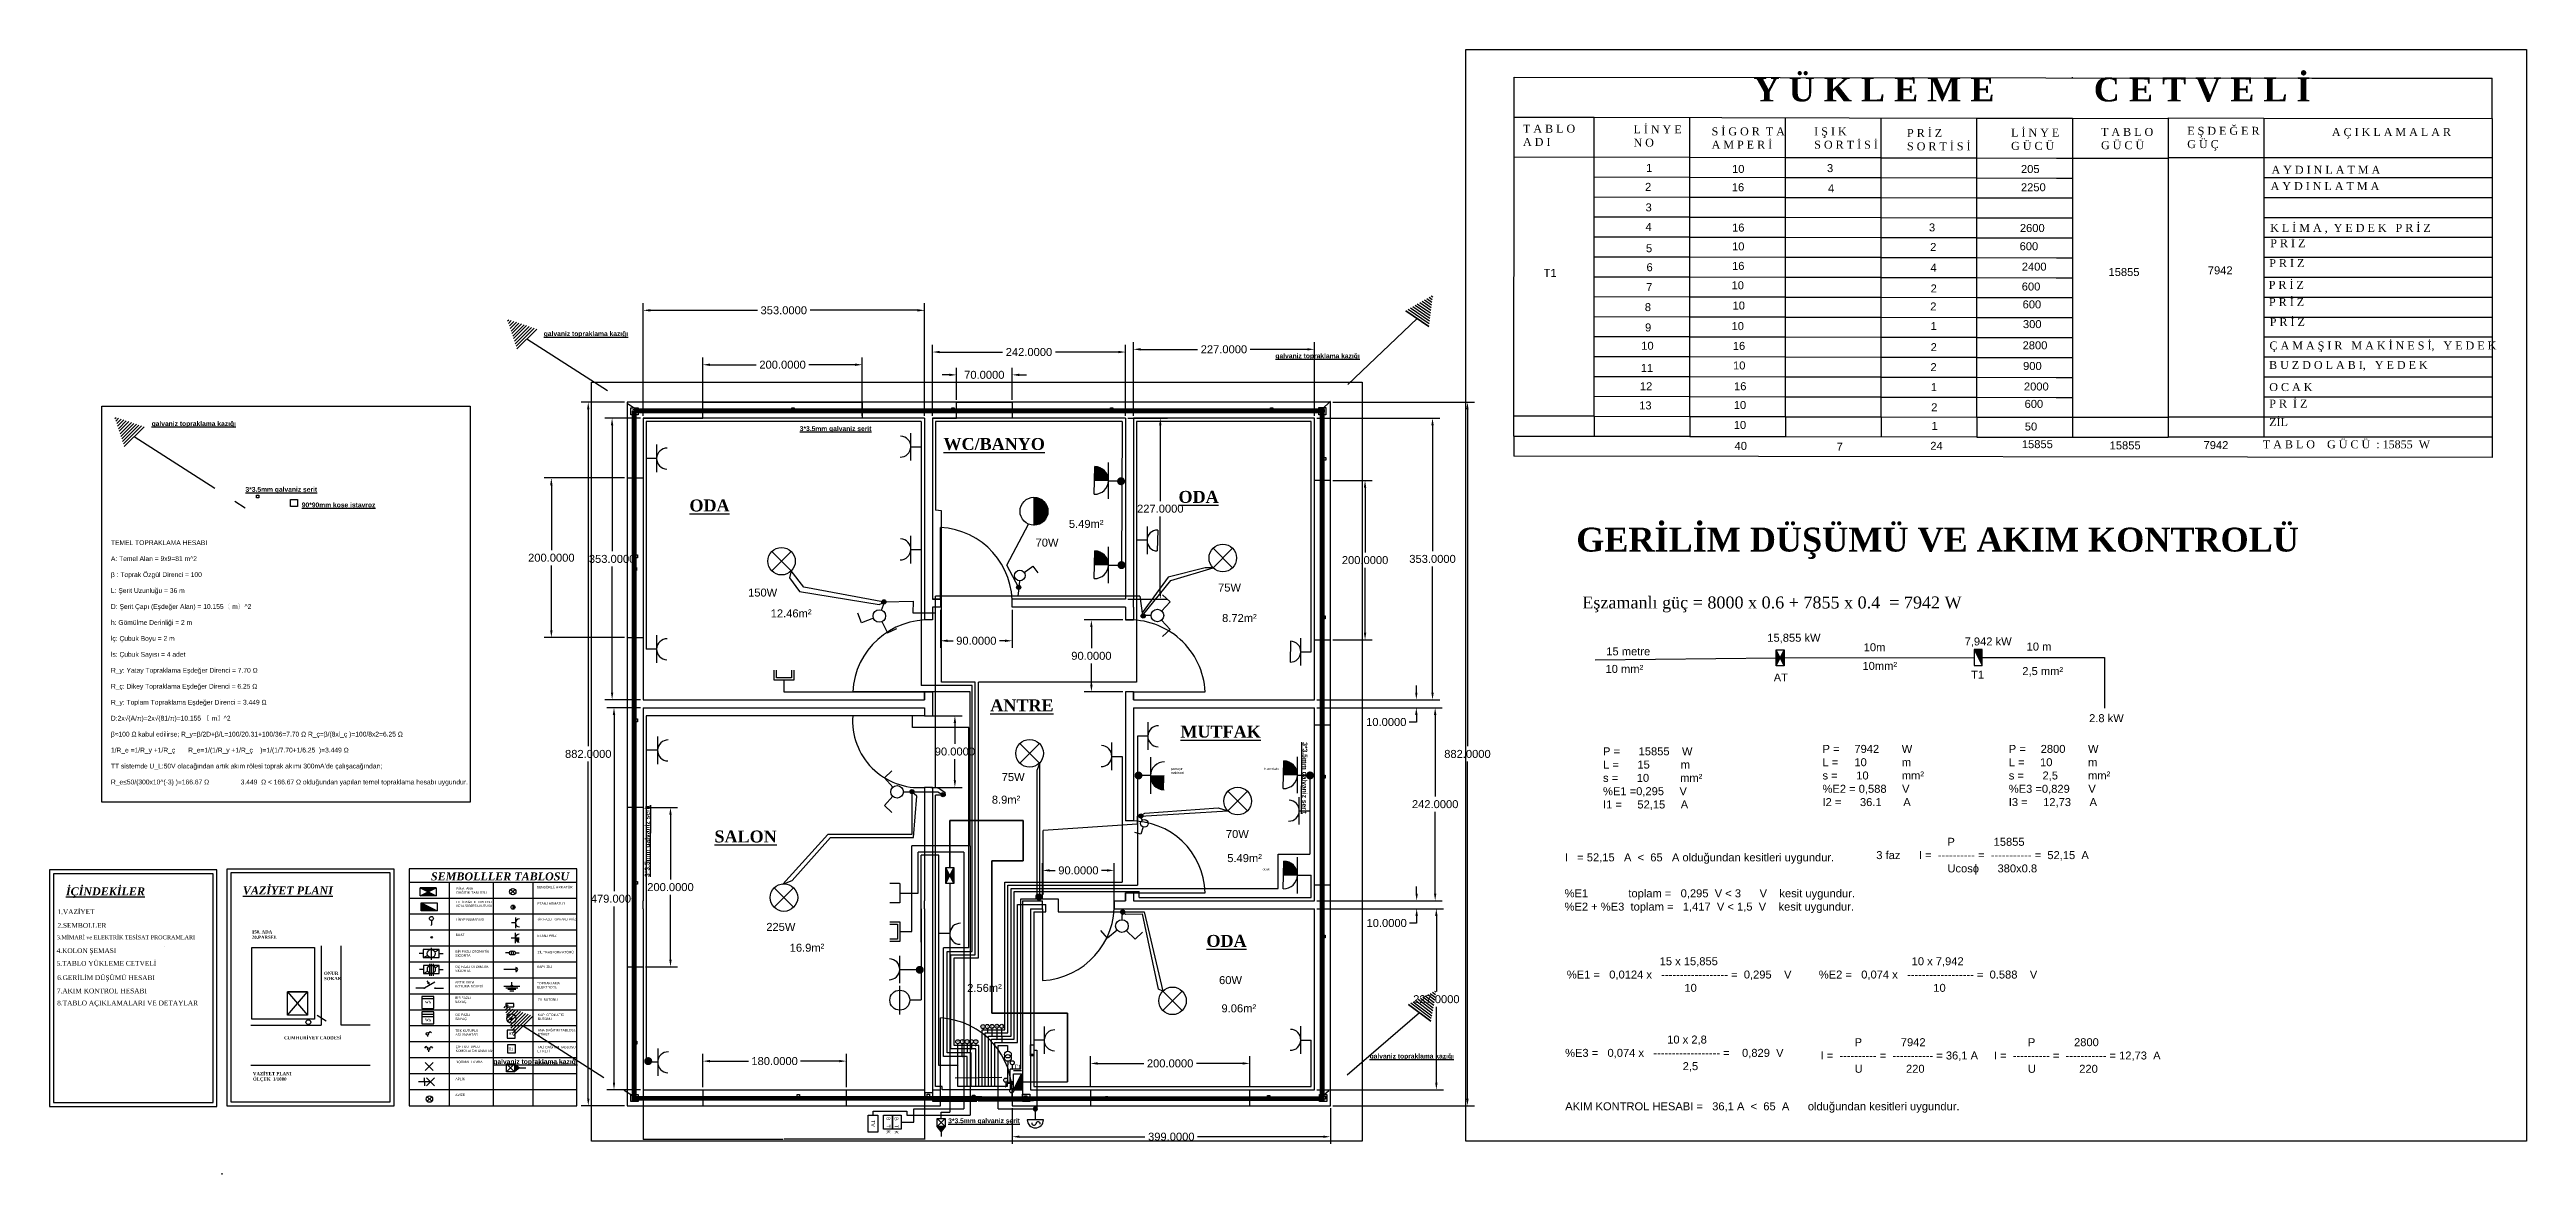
# Model space of a CAD drawing. Header units: millimetres. Extents: x 50 to 5784, y -13 to 1597.
# Drawn here: x 723 to 3830, y 187 to 1597 of the extents above; entities that cross this region are included whole.
import ezdxf

# ---------------------------------------------------------------- set-up
doc = ezdxf.new("R2010")
doc.units = ezdxf.units.MM
doc.header["$MEASUREMENT"] = 0
doc.linetypes.add('ACAD_ISO02W100', pattern=[15, 12, -3])
for name, color, linetype in [('aydınlatma', 21, 'Continuous'), ('gerilim akım', 7, 'Continuous'), ('kapılar', 241, 'Continuous'), ('Layer4', 230, 'Continuous'), ('mimari proje', 2, 'Continuous'), ('oda isimleri', 191, 'Continuous'), ('priz', 91, 'Continuous'), ('semboller', 7, 'Continuous'), ('telefon', 220, 'Continuous'), ('topraklama', 97, 'ACAD_ISO02W100'), ('tv', 211, 'Continuous'), ('vaziyet planı', 7, 'Continuous'), ('yükleme cetveli', 7, 'Continuous'), ('zil', 181, 'Continuous'), ('ölçekler', 241, 'Continuous')]:
    doc.layers.add(name, color=color, linetype=linetype)
doc.layers.add('içindekiler', color=7, linetype='Continuous', plot=False)
doc.styles.get("Standard").update_dxf_attribs({"font": 'Arial.ttf'})
doc.dimstyles.get("Standard").update_dxf_attribs({"dimtxt": 0.2, "dimasz": 0.18, "dimexe": 0.18, "dimexo": 0.0625, "dimgap": 0.09, "dimtad": 0, "dimtih": 1, "dimtoh": 1, "dimdec": 4, "dimzin": 0, "dimdsep": 46, "dimtxsty": 'Standard', "dimcen": 0.09, "dimadec": 0, "dimazin": 0, "dimtfac": 1, "dimtdec": 4, "dimtofl": 0, "dimtmove": 0, "dimatfit": 3, "dimfxl": 1, "dimtolj": 1, "dimtzin": 0, "dimarcsym": 0})

msp = doc.modelspace()

# ---------------------------------------------------------------- texts
at = {"insert": (800.29557, 982.09739), "char_height": 6, "width": 468.5592769, "attachment_point": 1}
msp.add_mtext('TEMEL TOPRAKLAMA HESABI^J^JA: Temel Alan = 9x9=81 m^ 2^J^Jβ : Toprak Özgül Direnci = 100^J^JL: Şerit Uzunluğu = 36 m^J^JD: Şerit Çapı (Eşdeğer Alan) = 10.155〖 m〗^ 2^J^Jh: Gömülme Derinliği = 2 m^J^Jlç: Çubuk Boyu = 2 m^J^Jls: Çubuk Sayısı = 4 adet^J^JR_y: Yatay Topraklama Eşdeğer Direnci = 7.70 Ω ^J^JR_ç: Dikey Topraklama Eşdeğer Direnci = 6.25 Ω ^J^JR_y: Toplam Topraklama Eşdeğer Direnci = 3.449 Ω ^J^JD:2x√(A/π)=2x√(81/π)=10.155 〖 m〗^ 2 ^J^Jβ≈100 Ω kabul edilirse; R_y=β/2D+β/L=100/20.31+100/36=7.70 Ω R_ç=β/(8xl_ç )=100/8x2=6.25 Ω ^J^J1/R_e =1/R_y +1/R_ç       R_e=1/(1/R_y +1/R_ç    )=1/(1/7.70+1/6.25  )=3.449 Ω ^J^JTT sistemde U_L:50V olacağından artık akım rölesi toprak akımı 300mA’de çalışacağından;^J^JR_e≤50/(300x10^ (-3) )=166.67 Ω                 3.449  Ω < 166.67 Ω olduğundan yapılan temel topraklama hesabı uygundur.^J^J', dxfattribs=at)
at = {"layer": 'gerilim akım', "attachment_point": 1}
for s, width, insert, char_height in [('{\\fTimes New Roman|b1|i0|c162|p0;GERİLİM DÜŞÜMÜ VE AKIM KONTROLÜ}', 1042.2210604, (2637.91614, 997.97038), 30), ('{\\fTimes New Roman|b0|i0|c162|p0;Eşzamanlı güç = 8000 x 0.6 + 7855 x 0.4  = 7942 W}', 1044.6340176, (2645.58715, 911.59672), 15)]:
    msp.add_mtext_dynamic_manual_height_columns(s, width=width, gutter_width=50, heights=[0], dxfattribs=dict(at, insert=insert, char_height=char_height))
at = {"layer": 'gerilim akım', "ltscale": 10, "char_height": 10, "attachment_point": 1}
for s, width, heights, insert in [('15 metre', 78.4287092, [0], (2675.59763, 847.8409)), (' 15,855 kW', 78.4287092, [0], (2873.65394, 864.89388)), ('10m', 78.4287092, [0], (2998.4363, 853.01176)), ('7,942 kW', 78.4287092, [0], (3125.00143, 860.2914)), ('10 m', 78.4287092, [0], (3202.74685, 853.82362)), ('10 mm²', 78.4287092, [0], (2674.66395, 825.85434)), ('AT', 78.4287092, [0], (2885.57428, 815.06512)), ('10mm²', 78.4287092, [0], (2996.87538, 829.60812)), ('T1', 78.4287092, [0], (3133.16276, 818.68494)), ('2,5 mm²', 78.4287092, [0], (3197.33257, 823.10528)), ('2.8 kW', 78.4287092, [0], (3281.09236, 764.07647)), ('P =      15855    W\\PL =      15          m\\Ps =      10          mm²\\P%E1 =0,295     V\\PI1 =     52,15     A', 129.126052, [84.72524], (2671.5233, 722.54317)), ('P =^I7942^I     W \\PL =^I10 ^I     m\\Ps =      10^I     mm²\\P%E2 = 0,588     V\\PI2 =      36.1       A', 129.126052, [84.72524], (2946.76568, 725.5452)), ('P = ^I2800^I     W\\PL =     10^I     m\\Ps =      2,5^I     mm²\\P%E3 =0,829      V\\PI3 =     12,73      A', 129.126052, [84.72524], (3180.38191, 725.5452)), ('                         P^I         15855^I^I\\P  3 faz      I =  ---------- =  ----------- =  52,15  A\\P                         Ucos{\\fArial|b0|i0|c0|p0;ɸ}      380x0.8', 350.0580996, [84.72524], (3006.44775, 609.04825)), ('%E1             toplam =   0,295  V < 3      V    kesit uygundur.\\P%E2 + %E3  toplam =   1,417  V < 1,5  V    kesit uygundur.', 461.0393635, [56.45613], (2623.31617, 544.48125)), ('                              15 x 15,855\\P%E1 =   0,0124 x   ------------------ =  0,295    V\\P                                      10', 295.6307162, [84.72524], (2626.12386, 459.32561)), ('                              10 x 7,942\\P%E2 =   0,074 x   ------------------ =  0.588    V\\P                                     10', 295.6307162, [84.72524], (2942.1429, 459.32059)), ('                                 10 x 2,8\\P%E3 =   0,074 x   ------------------ =    0,829  V\\P                                      2,5', 295.6307162, [84.72524], (2623.93547, 361.1372)), ('                         P^I         7942^I^I\\P              I =  ---------- =  ----------- = 36,1 A\\P                         U              220', 350.0580996, [84.72524], (2890.05829, 357.84022)), ('                         P^I         2800^I^I\\P              I =  ---------- =  ----------- = 12,73  A\\P                         U              220', 350.0580996, [84.72524], (3107.30415, 357.81105))]:
    msp.add_mtext_dynamic_manual_height_columns(s, width=width, gutter_width=50, heights=heights, dxfattribs=dict(at, insert=insert))
for s, insert, width in [('I   = 52,15   A  <  65   A olduğundan kesitleri uygundur.', (2623.61822, 589.56364), 486.5839652), ('AKIM KONTROL HESABI =   36,1 A  <  65  A      olduğundan kesitleri uygundur.', (2624.09371, 277.45967), 522.3505247)]:
    msp.add_mtext(s, dxfattribs=dict(at, insert=insert, width=width))
at = {"layer": 'oda isimleri', "attachment_point": 1}
for s, width, gutter_width, insert, char_height in [('{\\fTimes New Roman|b1|i0|c162|p0;\\LWC/BANYO}', 229.4132673, 1, (1844.4003, 1110.34433), 15), ('{\\fTimes New Roman|b1|i0|c162|p0;\\LODA}', 229.4132673, 1, (1525.77291, 1033.282), 15), ('{\\fTimes New Roman|b1|i0|c162|p0;\\LODA}', 229.4132673, 1, (2139.15153, 1044.02571), 15), ('{\\fTimes New Roman|b1|i0|c162|p0;\\LANTRE}', 229.4132673, 1, (1903.10599, 782.63858), 15), ('{\\fTimes New Roman|b1|i0|c162|p0;\\LMUTFAK}', 229.4132673, 1, (2141.56642, 749.6648), 15), ('{\\fTimes New Roman|b1|i0|c162|p0;\\LSALON}', 229.4132673, 1, (1557.16632, 618.23225), 15), ('{\\fTimes New Roman|b1|i0|c162|p0;\\LODA}', 229.4132673, 1, (2174.1704, 487.3274), 15), ('{\\fTimes New Roman|b0|i0|c162|p0;\\LT1}', 5, 50, (1932.07998, 324.53868), 6)]:
    msp.add_mtext_dynamic_manual_height_columns(s, width=width, gutter_width=gutter_width, heights=[0], dxfattribs=dict(at, insert=insert, char_height=char_height))
at = {"layer": 'semboller', "attachment_point": 1}
for s, width, gutter_width, insert, char_height in [('5.49m²', 28.8860661, 50, (2001.65479, 1007.63369), 10), ('70W', 14.3463495, 50, (1959.87296, 984.19627), 10), ('150W', 14.3463495, 50, (1599.33161, 921.52023), 10), ('75W', 14.3463495, 50, (2188.73229, 927.80421), 10), ('12.46m²', 28.8860661, 50, (1627.71226, 895.42938), 10), ('8.72m²', 28.8860661, 50, (2193.8097, 889.64645), 10), ('75W', 14.3463495, 50, (1917.41098, 690.20992), 10), ('8.9m²', 28.8860661, 50, (1905.04243, 661.8811), 10), ('70W', 14.3463495, 50, (2198.56286, 618.8272), 10), ('{\\fTimes New Roman|b1|i1|c162|p0;SEMBOLLLER TABLOSU}', 184.6651714, 1, (1201.61962, 565.68963), 10), ('5.49m²', 28.8860661, 50, (2200.26931, 588.61808), 10), ('{\\fTimes New Roman|b1|i1|c162|p0;\\LİÇİNDEKİLER}', 145.1412831, 1, (743.86702, 546.98238), 10), ('TALİ DAĞITIM TABLOSU \\PVEYA SİG0RTA KUTUSU', 55, 1, (1232.9551, 529.98098), 2.8), ('BİNA  ANA\\PDAĞITIM TABLOSU', 55, 1, (1233.67594, 546.91314), 3), ('{\\fTimes New Roman|b1|i0|c162|p0;S}', 5.6568542, 1, (1303.10947, 543.18885), 3), ('SENSÖRLÜ ARMATÜR', 55, 1, (1334.24377, 548.65804), 3), ('ETANJ ARMATÜR', 55, 1, (1334.9646, 528.12329), 3), ('{\\fTimes New Roman|b0|i0|c0|p0;2.SEMBOLLER}', 48.291525, 1, (733.22383, 502.22113), 6), ('{\\fTimes New Roman|b0|i0|c0|p0;1.VAZİYET}', 46.2986898, 1, (733.22383, 519.39811), 6), ('LİNYE NUMARASI', 55, 1, (1232.9551, 508.0052), 3), ('BİR FAZLI TOPRAKLI PRİZ', 55, 1, (1334.9646, 508.30907), 2.8), ('225W', 14.3463495, 50, (1622.15974, 502.3926), 10), ('{\\fTimes New Roman|b0|i0|c0|p0;4.KOLON ŞEMASI}', 85.6571486, 1, (732.16073, 470.58534), 6), ('{\\fTimes New Roman|b0|i0|c0|p0;3.MİMARİ ve ELEKTRİK TESİSAT PROGRAMLARI}', 215.8047859, 1, (732.51509, 486.80157), 5), ('BİR FAZLI OTOMATİK \\PSİGORTA', 55, 1, (1232.23427, 468.0165), 3), ('BUAT', 55, 1, (1232.59468, 488.9115), 3), ('ETANJ PRİZ', 55, 1, (1334.9646, 487.77433), 3), ('ZİL TRASFORMATÖRÜ', 55, 1, (1335.32467, 467.20833), 3), ('16.9m²', 28.8860661, 50, (1651.52745, 476.26248), 10), ('{\\fTimes New Roman|b0|i0|c0|p0;5.TABLO YÜKLEME CETVELİ}', 151.6322627, 1, (732.16073, 454.72948), 6), ('{\\fTimes New Roman|b0|i0|c0|p0;6.GERİLİM DÜŞÜMÜ HESABI}', 127.477443, 1, (732.86946, 436.71144), 6), ('ÜÇ FAZLI OTOMATİK \\PSİGORTA', 55, 1, (1232.23427, 448.92279), 3), ('KAPI  ZİLİ', 55, 1, (1334.60383, 448.83514), 3), ('60W', 14.3463495, 50, (2190.01185, 435.66969), 10), ('{\\fTimes New Roman|b0|i0|c0|p0;7.AKIM KONTROL HESABI}', 111.9750934, 1, (732.51509, 420.13486), 6), ('{\\fTimes New Roman|b0|i0|c0|p0;8.TABLO AÇIKLAMALARI VE DETAYLAR}', 185.5924148, 1, (732.86946, 404.99971), 6), ('{\\fTimes New Roman|b1|i0|c162|p0;Wh}', 13.121796, 1, (1194.24287, 404.5055), 3), ('ARTIK AKIM \\PKORUMA RÖLESİ', 55, 1, (1231.87385, 429.46882), 3), ('BİR FAZLI \\PSAYAÇ', 55, 1, (1231.87385, 410.01485), 3), ('TOPRAKLAMA \\PELEKTRODU', 55, 1, (1334.59573, 428.23379), 3), ('ZİL BUTONU', 55, 1, (1335.67698, 407.69905), 3), ('2.56m²', 28.8860661, 50, (1874.1011, 425.8898), 10), ('{\\fTimes New Roman|b1|i0|c162|p0;Wh}', 13.121796, 1, (1194.24287, 382.18559), 3), ('ÜÇ FAZLI\\PSAYAÇ', 55, 1, (1232.24096, 388.62533), 3), ('KAPI OTOMATİĞİ\\PBUTONU', 55, 1, (1335.67663, 388.55257), 3), ('9.06m²', 28.8860661, 50, (2193.03002, 400.27109), 10), ('TEK KUTUPLU \\PADİ ANAHTAR', 55, 1, (1232.24096, 368.81111), 3), ('ÇİFT KUTUPLU \\PKOMÜTATÖR ANAHTAR', 55, 1, (1232.60138, 348.63662), 3), ('{\\fTimes New Roman|b1|i0|c162|p0;AT}', 8.0274963, 1, (1299.21324, 365.23581), 3), ('{\\fTimes New Roman|b1|i0|c162|p0;T1}', 8.0274963, 1, (1299.21324, 345.75918), 3), ('TALİ DAĞITIM TABLOSU\\PETİKETİ', 55, 1, (1334.95579, 348.2036), 3), ('ANA DAĞITIM TABLOSU\\PETİKETİ', 55, 1, (1335.67663, 369.45887), 3), ('NORMAL LAMBA', 55, 1, (1232.9618, 329.54292), 3), ('KOMPAKT ŞALTER', 55, 1, (1332.57193, 327.92652), 3), ('APLİK', 55, 1, (1232.23673, 308.2149), 3), ('AVİZE', 55, 1, (1232.23673, 288.40067), 3)]:
    msp.add_mtext_dynamic_manual_height_columns(s, width=width, gutter_width=gutter_width, heights=[0], dxfattribs=dict(at, insert=insert, char_height=char_height))
at = {"layer": 'semboller', "ltscale": 10, "char_height": 3, "attachment_point": 1}
for s, insert in [('çamaşır makinesi', (2129.50562, 697.15071)), ('buzdolabı', (2246.4937, 696.92592)), ('ocak', (2244.62722, 571.19657))]:
    msp.add_mtext_dynamic_manual_height_columns(s, width=10, gutter_width=50, heights=[0], dxfattribs=dict(at, insert=insert))
at = {"layer": 'semboller', "char_height": 2, "attachment_point": 1}
for s, insert in [('9', (1893.40977, 373.55991)), ('10', (1898.20354, 373.44845)), ('11', (1904.08464, 373.59664)), ('12', (1910.06459, 373.89304)), ('13', (1916.04453, 373.84364)), ('4', (1861.74262, 354.81159)), ('5', (1867.58196, 354.70249)), ('6', (1873.20301, 354.75704)), ('7', (1878.71492, 354.81159)), ('8', (1884.55426, 354.53884)), ('1', (1929.98955, 328.15739)), ('3', (1921.92182, 306.08906)), ('2', (1929.45276, 292.90615))]:
    msp.add_mtext(s, dxfattribs=dict(at, insert=insert))
at = {"layer": 'semboller', "ltscale": 10, "attachment_point": 1, "rotation": 270}
for s, insert, char_height, width in [('TV', (1758.56234, 255.20631), 4.755763, 10.4314393), ('B   T  K ', (1777.60424, 258.9015), 4.478869, 26.332315), ('B   T  K ', (1787.6817, 258.67756), 4.478869, 26.332315)]:
    msp.add_mtext(s, dxfattribs=dict(at, insert=insert, char_height=char_height, width=width))
at = {"layer": 'topraklama', "ltscale": 10, "char_height": 6, "attachment_point": 1}
for s, insert, width in [('{\\fArial|b1|i0|c162|p34;\\Lgalvaniz topraklama kazığı}', (1343.13349, 1244.16294), 106.26701), ('{\\fArial|b1|i0|c162|p34;\\Lgalvaniz topraklama kazığı}', (2260.67084, 1216.36006), 106.26701), ('{\\fArial|b1|i0|c162|p34;\\Lgalvaniz topraklama kazığı}', (851.28934, 1131.35411), 106.26701), ('{\\fArial|b1|i0|c162|p34;\\L3*3.5mm galvaniz şerit}', (1664.139, 1125.12406), 93.4004541), ('{\\fArial|b1|i0|c162|p34;\\L3*3.5mm galvaniz şerit}', (969.01761, 1048.89788), 93.4004541), ('{\\fArial|b1|i0|c162|p34;\\L90*90mm koşe istavroz}', (1039.66977, 1029.48468), 96.2409087), ('{\\fArial|b1|i0|c162|p34;\\Lgalvaniz topraklama kazığı}', (1279.80191, 331.52498), 106.26701), ('{\\fArial|b1|i0|c162|p34;\\Lgalvaniz topraklama kazığı}', (2378.78041, 338.36), 106.26701), ('{\\fArial|b1|i0|c162|p34;\\L3*3.5mm galvaniz şerit}', (1850.28678, 257.30897), 93.4004541)]:
    msp.add_mtext(s, dxfattribs=dict(at, insert=insert, width=width))
at = {"layer": 'topraklama', "ltscale": 10, "char_height": 6, "width": 93.4004541, "attachment_point": 1}
for insert, rotation in [((2300.77983, 728.89465), 269.57740696), ((1469.71, 559.97425), 89.74549835)]:
    msp.add_mtext('{\\fArial|b1|i0|c162|p34;\\L3*3.5mm galvaniz şerit}', dxfattribs=dict(at, insert=insert, rotation=rotation))
at = {"layer": 'vaziyet planı', "attachment_point": 1}
for s, width, insert, char_height in [('{\\fTimes New Roman|b1|i1|c162|p0;\\LVAZİYET PLANI}', 163.4165205, (965.72671, 548.04427), 10), ('{\\fTimes New Roman|b1|i0|c162|p0;150. ADA\\P20.PARSEL}', 70.4041603, (977.04051, 493.09635), 4), ('{\\fTimes New Roman|b1|i0|c162|p0;ONUR \\PSOKAK}', 16.0161115, (1067.4825, 441.26538), 4), ('{\\fTimes New Roman|b1|i0|c162|p0;CUMHURİYET CADDESİ}', 96.4263085, (1017.43214, 360.32341), 4), ('{\\fTimes New Roman|b1|i0|c162|p0;VAZİYET PLANI\\PÖLÇEK  1/1000}', 90.4242973, (978.39287, 315.29798), 4)]:
    msp.add_mtext_dynamic_manual_height_columns(s, width=width, gutter_width=1, heights=[0], dxfattribs=dict(at, insert=insert, char_height=char_height))
at = {"layer": 'yükleme cetveli', "attachment_point": 1}
for s, width, heights, insert, char_height in [('{\\fTimes New Roman|b1|i0|c162|p0;Y Ü K L E M E           C E T V E L İ}', 695.527673, [0], (2860.27564, 1562.31399), 30), ('{\\fTimes New Roman|b0|i0|c0|p0;T\\fTimes New Roman|b0|i0|c162|p0; \\fTimes New Roman|b0|i0|c0|p0;A\\fTimes New Roman|b0|i0|c162|p0; \\fTimes New Roman|b0|i0|c0|p0;B\\fTimes New Roman|b0|i0|c162|p0; \\fTimes New Roman|b0|i0|c0|p0;L\\fTimes New Roman|b0|i0|c162|p0; \\fTimes New Roman|b0|i0|c0|p0;O \\PA\\fTimes New Roman|b0|i0|c162|p0; \\fTimes New Roman|b0|i0|c0|p0;D\\fTimes New Roman|b0|i0|c162|p0; \\fTimes New Roman|b0|i0|c0|p0;I}', 78.4602448, [0], (2571.15728, 1503.19257), 10), ('{\\fTimes New Roman|b0|i0|c162|p0;L İ N Y E\\PN O}', 78.4602448, [0], (2709.73641, 1502.35896), 10), ('{\\fTimes New Roman|b0|i0|c162|p0;S İ G O R  T A\\PA M P E R İ}', 123.1504842, [0], (2807.70598, 1499.7413), 10), ('{\\fTimes New Roman|b0|i0|c162|p0;I Ş I K \\PS O R T İ S İ}', 78.4602448, [29.21173], (2936.40437, 1499.74471), 10), ('{\\fTimes New Roman|b0|i0|c162|p0;P R İ Z\\PS O R T İ S İ}', 78.4602448, [0], (3052.73745, 1497.7148), 10), ('{\\fTimes New Roman|b0|i0|c162|p0;L İ N Y E \\PG Ü C Ü}', 78.4602448, [0], (3183.27332, 1498.25694), 10), ('{\\fTimes New Roman|b0|i0|c162|p0;T A B L O \\PG Ü C Ü}', 78.4602448, [0], (3296.07216, 1499.07353), 10), ('{\\fTimes New Roman|b0|i0|c162|p0;E Ş D E Ğ E R\\fTimes New Roman|b0|i0|c0|p0; \\P\\fTimes New Roman|b0|i0|c162|p0;G Ü Ç}', 119.9583314, [0], (3404.22398, 1500.4667), 10), ('{\\fTimes New Roman|b0|i0|c162|p0;A Ç I K L A M A L A R}', 217.6376042, [0], (3585.59899, 1499.03835), 10), ('{\\fTimes New Roman|b0|i0|c0|p0;A\\fTimes New Roman|b0|i0|c162|p0; \\fTimes New Roman|b0|i0|c0|p0;Y\\fTimes New Roman|b0|i0|c162|p0; \\fTimes New Roman|b0|i0|c0|p0;D\\fTimes New Roman|b0|i0|c162|p0; \\fTimes New Roman|b0|i0|c0|p0;I\\fTimes New Roman|b0|i0|c162|p0; \\fTimes New Roman|b0|i0|c0|p0;N\\fTimes New Roman|b0|i0|c162|p0; \\fTimes New Roman|b0|i0|c0|p0;L\\fTimes New Roman|b0|i0|c162|p0; \\fTimes New Roman|b0|i0|c0|p0;A\\fTimes New Roman|b0|i0|c162|p0; \\fTimes New Roman|b0|i0|c0|p0;T\\fTimes New Roman|b0|i0|c162|p0; \\fTimes New Roman|b0|i0|c0|p0;M\\fTimes New Roman|b0|i0|c162|p0; \\fTimes New Roman|b0|i0|c0|p0;A}', 218.4201445, [0], (3508.74319, 1431.16616), 10), ('{\\fTimes New Roman|b0|i0|c0|p0;A\\fTimes New Roman|b0|i0|c162|p0; \\fTimes New Roman|b0|i0|c0|p0;Y\\fTimes New Roman|b0|i0|c162|p0; \\fTimes New Roman|b0|i0|c0|p0;D\\fTimes New Roman|b0|i0|c162|p0; \\fTimes New Roman|b0|i0|c0|p0;I\\fTimes New Roman|b0|i0|c162|p0; \\fTimes New Roman|b0|i0|c0|p0;N\\fTimes New Roman|b0|i0|c162|p0; \\fTimes New Roman|b0|i0|c0|p0;L\\fTimes New Roman|b0|i0|c162|p0; \\fTimes New Roman|b0|i0|c0|p0;A\\fTimes New Roman|b0|i0|c162|p0; \\fTimes New Roman|b0|i0|c0|p0;T\\fTimes New Roman|b0|i0|c162|p0; \\fTimes New Roman|b0|i0|c0|p0;M\\fTimes New Roman|b0|i0|c162|p0; \\fTimes New Roman|b0|i0|c0|p0;A}', 218.4201445, [0], (3509.88939, 1451.61436), 10), ('{\\fTimes New Roman|b0|i0|c162|p0;K L İ M A ,  Y E D E K   P R İ Z}', 218.4201445, [0], (3508.17082, 1378.80424), 10), ('{\\fTimes New Roman|b0|i0|c162|p0;P R İ Z}', 218.4201445, [0], (3507.00742, 1334.63742), 10), ('{\\fTimes New Roman|b0|i0|c162|p0;P R İ Z}', 218.4201445, [0], (3508.26183, 1359.55701), 10), ('{\\fTimes New Roman|b0|i0|c162|p0;P R İ Z}', 218.4201445, [0], (3506.41334, 1307.31778), 10), ('{\\fTimes New Roman|b0|i0|c162|p0;P R İ Z}', 218.4201445, [0], (3506.72032, 1285.77947), 10), ('{\\fTimes New Roman|b0|i0|c162|p0;P R İ Z}', 218.4201445, [0], (3507.67722, 1260.84539), 10), ('{\\fTimes New Roman|b0|i0|c162|p0;Ç A M A Ş I R   M A K İ N E S İ,   Y E D E K}', 280.296043, [0], (3507.34506, 1231.32887), 10), ('{\\fTimes New Roman|b0|i0|c162|p0;B U Z D O L A B I,   Y E D E K}', 280.296043, [0], (3506.82456, 1206.88624), 10), ('{\\fTimes New Roman|b0|i0|c162|p0;P R  İ Z}', 280.296043, [0], (3507.06083, 1158.50022), 10), ('{\\fTimes New Roman|b0|i0|c162|p0;O C A K}', 280.296043, [0], (3507.06083, 1179.19758), 10), ('{\\fTimes New Roman|b0|i0|c162|p18;ZİL}', 280.296043, [0], (3507, 1135.32156), 10), ('{\\fTimes New Roman|b0|i0|c162|p0;T A B L O    G Ü C Ü  : 15855  W}', 280.296043, [0], (3498.9663, 1107.3896), 10)]:
    msp.add_mtext_dynamic_manual_height_columns(s, width=width, gutter_width=50, heights=heights, dxfattribs=dict(at, insert=insert, char_height=char_height))
at = {"layer": 'yükleme cetveli', "char_height": 10, "attachment_point": 1}
for s, insert in [('2', (2724.23918, 1430.19366)), ('1', (2725.49032, 1453.95535)), ('16', (2833.02395, 1429.73304)), ('10', (2833.33409, 1452.6739)), ('3', (2952.40178, 1453.71935)), ('205', (3195.6599, 1452.55927)), ('2250', (3195.6599, 1429.70379)), ('3', (2724.83347, 1404.47898)), ('4', (2953.63669, 1428.36004)), ('4', (2724.76206, 1379.95758)), ('16', (2833.33409, 1379.20114)), ('3', (3080.2754, 1379.3662)), ('2600', (3194.31489, 1378.61506)), ('5', (2725.39472, 1353.24191)), ('10', (2833.33646, 1355.59355)), ('2', (3081.80847, 1354.87195)), ('600', (3193.97863, 1355.75958)), ('T1', (2596.98133, 1322.29391)), ('6', (2726.05972, 1329.45835)), ('10', (2832.71569, 1306.82913)), ('16', (2833.33646, 1331.10262)), ('4', (3082.14348, 1328.844)), ('2400', (3196.67161, 1330.17924)), ('600', (3196.67161, 1305.24887)), ('15855', (3305.46242, 1323.44606)), ('8', (2723.92395, 1279.44175)), ('7', (2725.66023, 1304.60707)), ('10', (2833.95628, 1281.40818)), ('2', (3081.90208, 1280.24654)), ('2', (3082.3933, 1302.83951)), ('600', (3197.72812, 1282.86535)), ('9', (2724.21333, 1253.98717)), ('10', (2832.71499, 1255.6187)), ('1', (3082.39269, 1255.7003)), ('300', (3198.14788, 1258.12192)), ('10', (2719.44814, 1230.96549)), ('16', (2834.26572, 1230.81777)), ('2', (3082.39269, 1229.22838)), ('2800', (3197.72528, 1231.55903)), ('11', (2718.8854, 1203.14376)), ('10', (2834.57915, 1206.29934)), ('16', (2835.81972, 1180.25836)), ('2', (3082.14739, 1204.18329)), ('900', (3198.34366, 1205.63758)), ('13', (2716.87941, 1156.16626)), ('12', (2717.73911, 1180.22791)), ('1', (3082.61077, 1179.1193)), ('2', (3083.09297, 1153.87484)), ('2000', (3199.37463, 1179.90446)), ('600', (3200.1966, 1158.13185)), ('1', (3083.5, 1130.54093)), ('50', (3200.5, 1129.71146)), ('40', (2836.5, 1105.48048)), ('7', (2964.5, 1104.5)), ('15855', (3196.79034, 1107.59831)), ('15855', (3306.88554, 1106.07819))]:
    msp.add_mtext(s, dxfattribs=dict(at, insert=insert))
for s, insert, width in [('7942', (3430.00331, 1325.55452), 36.7667121), ('10', (2835.50958, 1156.69748), 13.3765348), ('10', (2835.5, 1131.71146), 13.3765348), ('24', (3082, 1105.5), 12.5648022), ('7942', (3424.63224, 1106.41764), 36.7667121)]:
    msp.add_mtext(s, dxfattribs=dict(at, insert=insert, width=width))

# ---------------------------------------------------------------- blocks, each defined once
blk = doc.blocks.new('*D5')
at = {"layer": 'Defpoints', "color": 0, "ltscale": 10, "transparency": 16777216}
for p in [(2309.6, 1221.5), (2082.6, 1135.2), (2309.6, 1135.2)]:
    blk.add_point(p, dxfattribs=at)
at = {"layer": 'ölçekler', "color": 0, "lineweight": -2, "ltscale": 10, "transparency": 16777216}
for p, q in [((2082.6, 1138.3), (2082.6, 1230.5)), ((2091.6, 1221.5), (2163, 1221.5)), ((2300.6, 1221.5), (2229.2, 1221.5)), ((2309.6, 1138.3), (2309.6, 1230.5))]:
    blk.add_line(p, q, dxfattribs=at)
at = {"layer": 'ölçekler', "color": 0, "ltscale": 10, "transparency": 16777216}
for points in [[(2091.6, 1223), (2091.6, 1220), (2082.6, 1221.5)], [(2300.6, 1223), (2300.6, 1220), (2309.6, 1221.5)]]:
    blk.add_solid(points, dxfattribs=at)
at = {"layer": 'ölçekler', "color": 0, "ltscale": 10, "transparency": 16777216, "insert": (2196.1, 1221.5), "char_height": 10, "attachment_point": 5}
blk.add_mtext('\\A1;227.0000', dxfattribs=at)
blk = doc.blocks.new('*D6')
at = {"layer": 'Defpoints', "color": 0, "transparency": 16777216}
for p in [(2329.6, 1155.2), (2329.6, 273.2), (2501.5, 273.2)]:
    blk.add_point(p, dxfattribs=at)
at = {"layer": 'ölçekler', "color": 0, "lineweight": -2, "transparency": 16777216}
for p, q in [((2332.7, 1155.2), (2510.5, 1155.2)), ((2501.5, 1146.2), (2501.5, 723.8)), ((2501.5, 282.2), (2501.5, 704.6)), ((2332.7, 273.2), (2510.5, 273.2))]:
    blk.add_line(p, q, dxfattribs=at)
at = {"layer": 'ölçekler', "color": 0, "transparency": 16777216}
for points in [[(2500, 1146.2), (2503, 1146.2), (2501.5, 1155.2)], [(2500, 282.2), (2503, 282.2), (2501.5, 273.2)]]:
    blk.add_solid(points, dxfattribs=at)
at = {"layer": 'ölçekler', "color": 0, "transparency": 16777216, "insert": (2501.5, 714.2), "char_height": 10, "attachment_point": 5}
blk.add_mtext('\\A1;882.0000', dxfattribs=at)
blk = doc.blocks.new('*D7')
at = {"layer": 'Defpoints', "color": 0, "transparency": 16777216}
for p in [(2309.6, 1135.2), (2309.6, 782.2), (2457.7, 782.2)]:
    blk.add_point(p, dxfattribs=at)
at = {"layer": 'ölçekler', "color": 0, "lineweight": -2, "transparency": 16777216}
for p, q in [((2312.7, 1135.2), (2466.7, 1135.2)), ((2457.7, 1126.2), (2457.7, 968.3)), ((2457.7, 791.2), (2457.7, 949.1)), ((2312.7, 782.2), (2466.7, 782.2))]:
    blk.add_line(p, q, dxfattribs=at)
at = {"layer": 'ölçekler', "color": 0, "transparency": 16777216}
for points in [[(2456.2, 1126.2), (2459.2, 1126.2), (2457.7, 1135.2)], [(2456.2, 791.2), (2459.2, 791.2), (2457.7, 782.2)]]:
    blk.add_solid(points, dxfattribs=at)
at = {"layer": 'ölçekler', "color": 0, "transparency": 16777216, "insert": (2457.7, 958.7), "char_height": 10, "attachment_point": 5}
blk.add_mtext('\\A1;353.0000', dxfattribs=at)
blk = doc.blocks.new('*D8')
at = {"layer": 'Defpoints', "color": 0, "transparency": 16777216}
for p in [(2309.6, 782.2), (2309.6, 772.2), (2437.4, 772.2)]:
    blk.add_point(p, dxfattribs=at)
at = {"layer": 'ölçekler', "color": 0, "lineweight": -2, "transparency": 16777216}
for p, q in [((2312.7, 782.2), (2446.4, 782.2)), ((2437.4, 791.2), (2437.4, 800.2)), ((2312.7, 772.2), (2446.4, 772.2)), ((2437.4, 754.2), (2428.4, 754.2)), ((2437.4, 763.2), (2437.4, 754.2))]:
    blk.add_line(p, q, dxfattribs=at)
at = {"layer": 'ölçekler', "color": 0, "transparency": 16777216}
for points in [[(2435.9, 791.2), (2438.9, 791.2), (2437.4, 782.2)], [(2435.9, 763.2), (2438.9, 763.2), (2437.4, 772.2)]]:
    blk.add_solid(points, dxfattribs=at)
at = {"layer": 'ölçekler', "color": 0, "transparency": 16777216, "insert": (2399.7, 754.2), "char_height": 10, "attachment_point": 5}
blk.add_mtext('\\A1;10.0000', dxfattribs=at)
blk = doc.blocks.new('*D9')
at = {"layer": 'Defpoints', "color": 0, "transparency": 16777216}
for p in [(2309.6, 772.2), (2309.6, 530.2), (2461, 530.2)]:
    blk.add_point(p, dxfattribs=at)
at = {"layer": 'ölçekler', "color": 0, "lineweight": -2, "transparency": 16777216}
for p, q in [((2312.7, 772.2), (2470, 772.2)), ((2461, 763.2), (2461, 660.8)), ((2461, 539.2), (2461, 641.6)), ((2312.7, 530.2), (2470, 530.2))]:
    blk.add_line(p, q, dxfattribs=at)
at = {"layer": 'ölçekler', "color": 0, "transparency": 16777216}
for points in [[(2459.5, 763.2), (2462.5, 763.2), (2461, 772.2)], [(2459.5, 539.2), (2462.5, 539.2), (2461, 530.2)]]:
    blk.add_solid(points, dxfattribs=at)
at = {"layer": 'ölçekler', "color": 0, "transparency": 16777216, "insert": (2461, 651.2), "char_height": 10, "attachment_point": 5}
blk.add_mtext('\\A1;242.0000', dxfattribs=at)
blk = doc.blocks.new('*D10')
at = {"layer": 'Defpoints', "color": 0, "transparency": 16777216}
for p in [(2309.6, 530.2), (2309.6, 520.2), (2437.8, 520.2)]:
    blk.add_point(p, dxfattribs=at)
at = {"layer": 'ölçekler', "color": 0, "lineweight": -2, "transparency": 16777216}
for p, q in [((2312.7, 530.2), (2446.8, 530.2)), ((2437.8, 539.2), (2437.8, 548.2)), ((2312.7, 520.2), (2446.8, 520.2)), ((2437.8, 502.2), (2428.8, 502.2)), ((2437.8, 511.2), (2437.8, 502.2))]:
    blk.add_line(p, q, dxfattribs=at)
at = {"layer": 'ölçekler', "color": 0, "transparency": 16777216}
for points in [[(2436.3, 539.2), (2439.3, 539.2), (2437.8, 530.2)], [(2436.3, 511.2), (2439.3, 511.2), (2437.8, 520.2)]]:
    blk.add_solid(points, dxfattribs=at)
at = {"layer": 'ölçekler', "color": 0, "transparency": 16777216, "insert": (2400.2, 502.2), "char_height": 10, "attachment_point": 5}
blk.add_mtext('\\A1;10.0000', dxfattribs=at)
blk = doc.blocks.new('*D11')
at = {"layer": 'Defpoints', "color": 0, "transparency": 16777216}
for p in [(2309.6, 520.2), (2309.6, 293.2), (2462.5, 293.2)]:
    blk.add_point(p, dxfattribs=at)
at = {"layer": 'ölçekler', "color": 0, "lineweight": -2, "transparency": 16777216}
for p, q in [((2312.7, 520.2), (2471.5, 520.2)), ((2462.5, 511.2), (2462.5, 416.3)), ((2462.5, 302.2), (2462.5, 397.1)), ((2312.7, 293.2), (2471.5, 293.2))]:
    blk.add_line(p, q, dxfattribs=at)
at = {"layer": 'ölçekler', "color": 0, "transparency": 16777216}
for points in [[(2461, 511.2), (2464, 511.2), (2462.5, 520.2)], [(2461, 302.2), (2464, 302.2), (2462.5, 293.2)]]:
    blk.add_solid(points, dxfattribs=at)
at = {"layer": 'ölçekler', "color": 0, "transparency": 16777216, "insert": (2462.5, 406.7), "char_height": 10, "attachment_point": 5}
blk.add_mtext('\\A1;227.0000', dxfattribs=at)
blk = doc.blocks.new('*D12')
at = {"layer": 'Defpoints', "color": 0, "transparency": 16777216}
for p in [(2329.6, 1057.2), (2329.6, 857.2), (2373.1, 857.2)]:
    blk.add_point(p, dxfattribs=at)
at = {"layer": 'ölçekler', "color": 0, "lineweight": -2, "transparency": 16777216}
for p, q in [((2332.7, 1057.2), (2382.1, 1057.2)), ((2373.1, 1048.2), (2373.1, 966.8)), ((2373.1, 866.2), (2373.1, 947.6)), ((2332.7, 857.2), (2382.1, 857.2))]:
    blk.add_line(p, q, dxfattribs=at)
at = {"layer": 'ölçekler', "color": 0, "transparency": 16777216}
for points in [[(2371.6, 1048.2), (2374.6, 1048.2), (2373.1, 1057.2)], [(2371.6, 866.2), (2374.6, 866.2), (2373.1, 857.2)]]:
    blk.add_solid(points, dxfattribs=at)
at = {"layer": 'ölçekler', "color": 0, "transparency": 16777216, "insert": (2373.1, 957.2), "char_height": 10, "attachment_point": 5}
blk.add_mtext('\\A1;200.0000', dxfattribs=at)
blk = doc.blocks.new('*D13')
at = {"layer": 'Defpoints', "color": 0, "transparency": 16777216}
for p in [(1840.6, 898.2), (1930.6, 898.2), (1840.6, 856.1)]:
    blk.add_point(p, dxfattribs=at)
at = {"layer": 'ölçekler', "color": 0, "lineweight": -2, "transparency": 16777216}
for p, q in [((1840.6, 895), (1840.6, 847.1)), ((1930.6, 895), (1930.6, 847.1)), ((1849.6, 856.1), (1856.5, 856.1)), ((1921.6, 856.1), (1914.7, 856.1))]:
    blk.add_line(p, q, dxfattribs=at)
at = {"layer": 'ölçekler', "color": 0, "transparency": 16777216}
for points in [[(1849.6, 857.6), (1849.6, 854.6), (1840.6, 856.1)], [(1921.6, 857.6), (1921.6, 854.6), (1930.6, 856.1)]]:
    blk.add_solid(points, dxfattribs=at)
at = {"layer": 'ölçekler', "color": 0, "transparency": 16777216, "insert": (1885.6, 856.1), "char_height": 10, "attachment_point": 5}
blk.add_mtext('\\A1;90.0000', dxfattribs=at)
blk = doc.blocks.new('*D14')
at = {"layer": 'Defpoints', "color": 0, "transparency": 16777216}
for p in [(1930.6, 1189.5), (1860.6, 1155.2), (1930.6, 1155.2)]:
    blk.add_point(p, dxfattribs=at)
at = {"layer": 'ölçekler', "color": 0, "lineweight": -2, "transparency": 16777216}
for p, q in [((1851.6, 1189.5), (1842.6, 1189.5)), ((1860.6, 1158.3), (1860.6, 1198.5)), ((1930.6, 1158.3), (1930.6, 1198.5)), ((1939.6, 1189.5), (1948.6, 1189.5))]:
    blk.add_line(p, q, dxfattribs=at)
at = {"layer": 'ölçekler', "color": 0, "transparency": 16777216}
for points in [[(1851.6, 1191), (1851.6, 1188), (1860.6, 1189.5)], [(1939.6, 1191), (1939.6, 1188), (1930.6, 1189.5)]]:
    blk.add_solid(points, dxfattribs=at)
at = {"layer": 'ölçekler', "color": 0, "transparency": 16777216, "insert": (1895.6, 1189.5), "char_height": 10, "attachment_point": 5}
blk.add_mtext('\\A1;70.0000', dxfattribs=at)
blk = doc.blocks.new('*D15')
at = {"layer": 'Defpoints', "color": 0, "transparency": 16777216}
for p in [(1742.6, 1202.2), (1542.6, 1135.2), (1742.6, 1135.2)]:
    blk.add_point(p, dxfattribs=at)
at = {"layer": 'ölçekler', "color": 0, "lineweight": -2, "transparency": 16777216}
for p, q in [((1542.6, 1138.3), (1542.6, 1211.2)), ((1551.6, 1202.2), (1609.5, 1202.2)), ((1733.6, 1202.2), (1675.7, 1202.2)), ((1742.6, 1138.3), (1742.6, 1211.2))]:
    blk.add_line(p, q, dxfattribs=at)
at = {"layer": 'ölçekler', "color": 0, "transparency": 16777216}
for points in [[(1551.6, 1203.7), (1551.6, 1200.7), (1542.6, 1202.2)], [(1733.6, 1203.7), (1733.6, 1200.7), (1742.6, 1202.2)]]:
    blk.add_solid(points, dxfattribs=at)
at = {"layer": 'ölçekler', "color": 0, "transparency": 16777216, "insert": (1642.6, 1202.2), "char_height": 10, "attachment_point": 5}
blk.add_mtext('\\A1;200.0000', dxfattribs=at)
blk = doc.blocks.new('*D16')
at = {"layer": 'Defpoints', "color": 0, "transparency": 16777216}
for p in [(1467.6, 1135.2), (1428.8, 782.2), (1467.6, 782.2)]:
    blk.add_point(p, dxfattribs=at)
at = {"layer": 'ölçekler', "color": 0, "lineweight": -2, "transparency": 16777216}
for p, q in [((1464.5, 1135.2), (1419.8, 1135.2)), ((1428.8, 1126.2), (1428.8, 968.3)), ((1428.8, 791.2), (1428.8, 949.1)), ((1464.5, 782.2), (1419.8, 782.2))]:
    blk.add_line(p, q, dxfattribs=at)
at = {"layer": 'ölçekler', "color": 0, "transparency": 16777216}
for points in [[(1427.3, 1126.2), (1430.3, 1126.2), (1428.8, 1135.2)], [(1427.3, 791.2), (1430.3, 791.2), (1428.8, 782.2)]]:
    blk.add_solid(points, dxfattribs=at)
at = {"layer": 'ölçekler', "color": 0, "transparency": 16777216, "insert": (1428.8, 958.7), "char_height": 10, "attachment_point": 5}
blk.add_mtext('\\A1;353.0000', dxfattribs=at)
blk = doc.blocks.new('*D17')
at = {"layer": 'Defpoints', "color": 0, "transparency": 16777216}
for p in [(1447.6, 1155.2), (1398.9, 273.2), (1447.6, 273.2)]:
    blk.add_point(p, dxfattribs=at)
at = {"layer": 'ölçekler', "color": 0, "lineweight": -2, "transparency": 16777216}
for p, q in [((1444.5, 1155.2), (1389.9, 1155.2)), ((1398.9, 1146.2), (1398.9, 723.8)), ((1398.9, 282.2), (1398.9, 704.6)), ((1444.5, 273.2), (1389.9, 273.2))]:
    blk.add_line(p, q, dxfattribs=at)
at = {"layer": 'ölçekler', "color": 0, "transparency": 16777216}
for points in [[(1397.4, 1146.2), (1400.4, 1146.2), (1398.9, 1155.2)], [(1397.4, 282.2), (1400.4, 282.2), (1398.9, 273.2)]]:
    blk.add_solid(points, dxfattribs=at)
at = {"layer": 'ölçekler', "color": 0, "transparency": 16777216, "insert": (1398.9, 714.2), "char_height": 10, "attachment_point": 5}
blk.add_mtext('\\A1;882.0000', dxfattribs=at)
blk = doc.blocks.new('*D18')
at = {"layer": 'Defpoints', "color": 0, "transparency": 16777216}
for p in [(1447.6, 1060.2), (1352.6, 860.2), (1447.6, 860.2)]:
    blk.add_point(p, dxfattribs=at)
at = {"layer": 'ölçekler', "color": 0, "lineweight": -2, "transparency": 16777216}
for p, q in [((1444.5, 1060.2), (1343.6, 1060.2)), ((1352.6, 1051.2), (1352.6, 969.8)), ((1352.6, 869.2), (1352.6, 950.6)), ((1444.5, 860.2), (1343.6, 860.2))]:
    blk.add_line(p, q, dxfattribs=at)
at = {"layer": 'ölçekler', "color": 0, "transparency": 16777216}
for points in [[(1351.1, 1051.2), (1354.1, 1051.2), (1352.6, 1060.2)], [(1351.1, 869.2), (1354.1, 869.2), (1352.6, 860.2)]]:
    blk.add_solid(points, dxfattribs=at)
at = {"layer": 'ölçekler', "color": 0, "transparency": 16777216, "insert": (1352.6, 960.2), "char_height": 10, "attachment_point": 5}
blk.add_mtext('\\A1;200.0000', dxfattribs=at)
blk = doc.blocks.new('*D19')
at = {"layer": 'Defpoints', "color": 0, "transparency": 16777216}
for p in [(1820.6, 1270.4), (1467.6, 1135.2), (1820.6, 1135.2)]:
    blk.add_point(p, dxfattribs=at)
at = {"layer": 'ölçekler', "color": 0, "lineweight": -2, "transparency": 16777216}
for p, q in [((1467.6, 1138.3), (1467.6, 1279.4)), ((1820.6, 1138.3), (1820.6, 1279.4)), ((1476.6, 1270.4), (1611.1, 1270.4)), ((1811.6, 1270.4), (1677.1, 1270.4))]:
    blk.add_line(p, q, dxfattribs=at)
at = {"layer": 'ölçekler', "color": 0, "transparency": 16777216}
for points in [[(1476.6, 1271.9), (1476.6, 1268.9), (1467.6, 1270.4)], [(1811.6, 1271.9), (1811.6, 1268.9), (1820.6, 1270.4)]]:
    blk.add_solid(points, dxfattribs=at)
at = {"layer": 'ölçekler', "color": 0, "transparency": 16777216, "insert": (1644.1, 1270.4), "char_height": 10, "attachment_point": 5}
blk.add_mtext('\\A1;353.0000', dxfattribs=at)
blk = doc.blocks.new('*D20')
at = {"layer": 'Defpoints', "color": 0, "transparency": 16777216}
for p in [(2072.6, 1218.1), (1830.6, 1135.2), (2072.6, 1135.2)]:
    blk.add_point(p, dxfattribs=at)
at = {"layer": 'ölçekler', "color": 0, "lineweight": -2, "transparency": 16777216}
for p, q in [((1830.6, 1138.3), (1830.6, 1227.1)), ((1839.6, 1218.1), (1918.5, 1218.1)), ((2063.6, 1218.1), (1984.7, 1218.1)), ((2072.6, 1138.3), (2072.6, 1227.1))]:
    blk.add_line(p, q, dxfattribs=at)
at = {"layer": 'ölçekler', "color": 0, "transparency": 16777216}
for points in [[(1839.6, 1219.6), (1839.6, 1216.6), (1830.6, 1218.1)], [(2063.6, 1219.6), (2063.6, 1216.6), (2072.6, 1218.1)]]:
    blk.add_solid(points, dxfattribs=at)
at = {"layer": 'ölçekler', "color": 0, "transparency": 16777216, "insert": (1951.6, 1218.1), "char_height": 10, "attachment_point": 5}
blk.add_mtext('\\A1;242.0000', dxfattribs=at)
blk = doc.blocks.new('*D21')
at = {"layer": 'Defpoints', "color": 0, "transparency": 16777216}
for p in [(2072.6, 1135.2), (2072.6, 908.2), (2116.3, 908.2)]:
    blk.add_point(p, dxfattribs=at)
at = {"layer": 'ölçekler', "color": 0, "lineweight": -2, "transparency": 16777216}
for p, q in [((2075.7, 1135.2), (2125.3, 1135.2)), ((2116.3, 1126.2), (2116.3, 1031.3)), ((2116.3, 917.2), (2116.3, 1012.1)), ((2075.7, 908.2), (2125.3, 908.2))]:
    blk.add_line(p, q, dxfattribs=at)
at = {"layer": 'ölçekler', "color": 0, "transparency": 16777216}
for points in [[(2114.8, 1126.2), (2117.8, 1126.2), (2116.3, 1135.2)], [(2114.8, 917.2), (2117.8, 917.2), (2116.3, 908.2)]]:
    blk.add_solid(points, dxfattribs=at)
at = {"layer": 'ölçekler', "color": 0, "transparency": 16777216, "insert": (2116.3, 1021.7), "char_height": 10, "attachment_point": 5}
blk.add_mtext('\\A1;227.0000', dxfattribs=at)
blk = doc.blocks.new('*D22')
at = {"layer": 'Defpoints', "color": 0, "transparency": 16777216}
for p in [(1467.6, 772.2), (1431.2, 293.2), (1467.6, 293.2)]:
    blk.add_point(p, dxfattribs=at)
at = {"layer": 'ölçekler', "color": 0, "lineweight": -2, "transparency": 16777216}
for p, q in [((1464.5, 772.2), (1422.2, 772.2)), ((1431.2, 763.2), (1431.2, 542.3)), ((1431.2, 302.2), (1431.2, 523.1)), ((1464.5, 293.2), (1422.2, 293.2))]:
    blk.add_line(p, q, dxfattribs=at)
at = {"layer": 'ölçekler', "color": 0, "transparency": 16777216}
for points in [[(1429.7, 763.2), (1432.7, 763.2), (1431.2, 772.2)], [(1429.7, 302.2), (1432.7, 302.2), (1431.2, 293.2)]]:
    blk.add_solid(points, dxfattribs=at)
at = {"layer": 'ölçekler', "color": 0, "transparency": 16777216, "insert": (1431.2, 532.7), "char_height": 10, "attachment_point": 5}
blk.add_mtext('\\A1;479.0000', dxfattribs=at)
blk = doc.blocks.new('*D23')
at = {"layer": 'Defpoints', "color": 0, "transparency": 16777216}
for p in [(1467.6, 647.2), (1467.6, 447.2), (1502, 447.2)]:
    blk.add_point(p, dxfattribs=at)
at = {"layer": 'ölçekler', "color": 0, "lineweight": -2, "transparency": 16777216}
for p, q in [((1470.7, 647.2), (1511, 647.2)), ((1502, 638.2), (1502, 556.8)), ((1502, 456.2), (1502, 537.6)), ((1470.7, 447.2), (1511, 447.2))]:
    blk.add_line(p, q, dxfattribs=at)
at = {"layer": 'ölçekler', "color": 0, "transparency": 16777216}
for points in [[(1500.5, 638.2), (1503.5, 638.2), (1502, 647.2)], [(1500.5, 456.2), (1503.5, 456.2), (1502, 447.2)]]:
    blk.add_solid(points, dxfattribs=at)
at = {"layer": 'ölçekler', "color": 0, "transparency": 16777216, "insert": (1502, 547.2), "char_height": 10, "attachment_point": 5}
blk.add_mtext('\\A1;200.0000', dxfattribs=at)
blk = doc.blocks.new('*D24')
at = {"layer": 'Defpoints', "color": 0, "transparency": 16777216}
for p in [(1930.6, 273.2), (2329.6, 273.2), (2329.6, 234.3)]:
    blk.add_point(p, dxfattribs=at)
at = {"layer": 'ölçekler', "color": 0, "lineweight": -2, "transparency": 16777216}
for p, q in [((1930.6, 270), (1930.6, 225.3)), ((2329.6, 270), (2329.6, 225.3)), ((1939.6, 234.3), (2097.1, 234.3)), ((2320.6, 234.3), (2163.1, 234.3))]:
    blk.add_line(p, q, dxfattribs=at)
at = {"layer": 'ölçekler', "color": 0, "transparency": 16777216}
for points in [[(1939.6, 235.8), (1939.6, 232.8), (1930.6, 234.3)], [(2320.6, 235.8), (2320.6, 232.8), (2329.6, 234.3)]]:
    blk.add_solid(points, dxfattribs=at)
at = {"layer": 'ölçekler', "color": 0, "transparency": 16777216, "insert": (2130.1, 234.3), "char_height": 10, "attachment_point": 5}
blk.add_mtext('\\A1;399.0000', dxfattribs=at)
blk = doc.blocks.new('*D25')
at = {"layer": 'Defpoints', "color": 0, "transparency": 16777216}
for p in [(1825.6, 762.2), (1825.6, 672.2), (1858.7, 672.2)]:
    blk.add_point(p, dxfattribs=at)
at = {"layer": 'ölçekler', "color": 0, "lineweight": -2, "transparency": 16777216}
for p, q in [((1828.7, 762.2), (1867.7, 762.2)), ((1858.7, 753.2), (1858.7, 726.8)), ((1858.7, 681.2), (1858.7, 707.6)), ((1828.7, 672.2), (1867.7, 672.2))]:
    blk.add_line(p, q, dxfattribs=at)
at = {"layer": 'ölçekler', "color": 0, "transparency": 16777216}
for points in [[(1857.2, 753.2), (1860.2, 753.2), (1858.7, 762.2)], [(1857.2, 681.2), (1860.2, 681.2), (1858.7, 672.2)]]:
    blk.add_solid(points, dxfattribs=at)
at = {"layer": 'ölçekler', "color": 0, "transparency": 16777216, "insert": (1858.7, 717.2), "char_height": 10, "attachment_point": 5}
blk.add_mtext('\\A1;90.0000', dxfattribs=at)
blk = doc.blocks.new('*D26')
at = {"layer": 'Defpoints', "color": 0, "transparency": 16777216}
for p in [(2058.6, 568.2), (1968.6, 530.2), (2058.6, 525.2)]:
    blk.add_point(p, dxfattribs=at)
at = {"layer": 'ölçekler', "color": 0, "lineweight": -2, "transparency": 16777216}
for p, q in [((1968.6, 533.3), (1968.6, 577.2)), ((1977.6, 568.2), (1984.5, 568.2)), ((2049.6, 568.2), (2042.7, 568.2)), ((2058.6, 528.3), (2058.6, 577.2))]:
    blk.add_line(p, q, dxfattribs=at)
at = {"layer": 'ölçekler', "color": 0, "transparency": 16777216}
for points in [[(1977.6, 569.7), (1977.6, 566.7), (1968.6, 568.2)], [(2049.6, 569.7), (2049.6, 566.7), (2058.6, 568.2)]]:
    blk.add_solid(points, dxfattribs=at)
at = {"layer": 'ölçekler', "color": 0, "transparency": 16777216, "insert": (2013.6, 568.2), "char_height": 10, "attachment_point": 5}
blk.add_mtext('\\A1;90.0000', dxfattribs=at)
blk = doc.blocks.new('*D27')
at = {"layer": 'Defpoints', "color": 0, "transparency": 16777216}
for p in [(2072.6, 882.2), (2029.9, 792.2), (2072.6, 792.2)]:
    blk.add_point(p, dxfattribs=at)
at = {"layer": 'ölçekler', "color": 0, "lineweight": -2, "transparency": 16777216}
for p, q in [((2069.5, 882.2), (2020.9, 882.2)), ((2029.9, 873.2), (2029.9, 846.8)), ((2029.9, 801.2), (2029.9, 827.6)), ((2069.5, 792.2), (2020.9, 792.2))]:
    blk.add_line(p, q, dxfattribs=at)
at = {"layer": 'ölçekler', "color": 0, "transparency": 16777216}
for points in [[(2028.4, 873.2), (2031.4, 873.2), (2029.9, 882.2)], [(2028.4, 801.2), (2031.4, 801.2), (2029.9, 792.2)]]:
    blk.add_solid(points, dxfattribs=at)
at = {"layer": 'ölçekler', "color": 0, "transparency": 16777216, "insert": (2029.9, 837.2), "char_height": 10, "attachment_point": 5}
blk.add_mtext('\\A1;90.0000', dxfattribs=at)
blk = doc.blocks.new('*D28')
at = {"layer": 'Defpoints', "color": 0, "transparency": 16777216}
for p in [(1722.6, 329.1), (1542.6, 293.2), (1722.6, 293.2)]:
    blk.add_point(p, dxfattribs=at)
at = {"layer": 'ölçekler', "color": 0, "lineweight": -2, "transparency": 16777216}
for p, q in [((1542.6, 296.3), (1542.6, 338.1)), ((1551.6, 329.1), (1600, 329.1)), ((1713.6, 329.1), (1665.1, 329.1)), ((1722.6, 296.3), (1722.6, 338.1))]:
    blk.add_line(p, q, dxfattribs=at)
at = {"layer": 'ölçekler', "color": 0, "transparency": 16777216}
for points in [[(1551.6, 330.6), (1551.6, 327.6), (1542.6, 329.1)], [(1713.6, 330.6), (1713.6, 327.6), (1722.6, 329.1)]]:
    blk.add_solid(points, dxfattribs=at)
at = {"layer": 'ölçekler', "color": 0, "transparency": 16777216, "insert": (1632.6, 329.1), "char_height": 10, "attachment_point": 5}
blk.add_mtext('\\A1;180.0000', dxfattribs=at)
blk = doc.blocks.new('*D29')
at = {"layer": 'Defpoints', "color": 0, "transparency": 16777216}
for p in [(2228.6, 326.2), (2028.6, 293.2), (2228.6, 293.2)]:
    blk.add_point(p, dxfattribs=at)
at = {"layer": 'ölçekler', "color": 0, "lineweight": -2, "transparency": 16777216}
for p, q in [((2028.6, 296.3), (2028.6, 335.2)), ((2037.6, 326.2), (2095.5, 326.2)), ((2219.6, 326.2), (2161.7, 326.2)), ((2228.6, 296.3), (2228.6, 335.2))]:
    blk.add_line(p, q, dxfattribs=at)
at = {"layer": 'ölçekler', "color": 0, "transparency": 16777216}
for points in [[(2037.6, 327.7), (2037.6, 324.7), (2028.6, 326.2)], [(2219.6, 327.7), (2219.6, 324.7), (2228.6, 326.2)]]:
    blk.add_solid(points, dxfattribs=at)
at = {"layer": 'ölçekler', "color": 0, "transparency": 16777216, "insert": (2128.6, 326.2), "char_height": 10, "attachment_point": 5}
blk.add_mtext('\\A1;200.0000', dxfattribs=at)
blk = doc.blocks.new('besleme noktası')
at = {"layer": 'semboller'}
blk.add_line((0, 10.9), (0, -62.1), dxfattribs=at)
blk.add_circle((0.7, -25.5), 25.5, dxfattribs=at)
blk = doc.blocks.new('buat')
at = {"layer": 'semboller'}
h = blk.add_hatch(color=256, dxfattribs=at)
h.dxf.hatch_style = 1
h.paths.add_polyline_path([(0.71, 0.14, 1), (-1.29, 0.14, 1)])
blk.add_circle((-0.29, 0.14), 1, dxfattribs=at)
blk = doc.blocks.new('tek kutup anahtar')
at = {"layer": 'semboller'}
for p, q in [((-4.9, 0), (-11.2, 0)), ((3, -3.4), (9.3, -10.4)), ((9.3, -10.4), (3.8, -15.7))]:
    blk.add_line(p, q, dxfattribs=at)
blk.add_circle((-0.1, 0.1), 4.73, dxfattribs=at)
blk = doc.blocks.new('komütatör')
at = {"layer": 'semboller'}
for p, q in [((0, 8.7), (0.5, 19.2)), ((-18.4, -14.4), (-26.7, -4.7)), ((-6.2, -4.3), (-18.4, -14.4)), ((5.2, -4.8), (16.5, -15.9)), ((16.5, -15.9), (25.6, -7))]:
    blk.add_line(p, q, dxfattribs=at)
blk.add_circle((-0.1, 0.7), 7.92, dxfattribs=at)
blk = doc.blocks.new('buatlı anahtar')
at = {"layer": 'semboller'}
for p, q in [((-2.9, 19.6), (7.7, 21.4)), ((-1, 6.4), (-2.9, 19.6)), ((5.7, -3.8), (13.1, -8.7))]:
    blk.add_line(p, q, dxfattribs=at)
blk.add_circle((0, -0.2), 6.68, dxfattribs=at)
at = {"layer": 'aydınlatma', "xscale": 2.586972472869093, "yscale": 2.586972472869093, "zscale": 2.586972472869093}
blk.add_blockref('buat', (13.1, -8.7), dxfattribs=at)
blk = doc.blocks.new('buatlı komütatör')
at = {"layer": 'semboller'}
for p, q in [((-16, 17.8), (-6.7, 26.6)), ((-5.4, 6.1), (-16, 17.8)), ((7.8, 0.4), (18.4, 0.4)), ((-5.4, -5.4), (-16, -17.1)), ((-16, -17.1), (-6.7, -25.9))]:
    blk.add_line(p, q, dxfattribs=at)
blk.add_circle((-0.1, 0.2), 7.92, dxfattribs=at)
at = {"layer": 'aydınlatma', "xscale": 2.586972472869093, "yscale": 2.586972472869093, "zscale": 2.586972472869093}
blk.add_blockref('buat', (18.4, 0.4), dxfattribs=at)
blk = doc.blocks.new('bir faz priz')
at = {"layer": 'semboller'}
for p, q in [((0, 6.56), (0, -6.56)), ((0, 0), (-4.97, 0))]:
    blk.add_line(p, q, dxfattribs=at)
blk.add_arc((5, -0.11), 5, 88.78868, 268.78868, dxfattribs=at)
blk = doc.blocks.new('etanj priz')
at = {"layer": 'semboller'}
h = blk.add_hatch(color=256, dxfattribs=at)
h.dxf.hatch_style = 1
h.paths.add_polyline_path([(5, -0.11), (0, -0.21, 0.401883), (4.89, -5.1)])
blk.add_line((5, -0.11), (0, -0.21), dxfattribs=at)
at = {"layer": 'aydınlatma'}
blk.add_blockref('bir faz priz', (0, 0), dxfattribs=at)
blk = doc.blocks.new('priz buat')
at = {"layer": 'priz', "const_width": 5}
blk.add_lwpolyline([(-2.6, 0, 1), (2.4, 0, 1)], format="xyb", close=True, dxfattribs=at)
blk = doc.blocks.new('linye no')
at = {"layer": 'semboller'}
for p, q in [((0, 0), (-0.6, -0.8)), ((0, 5.4), (0, 0)), ((0, 0), (0.6, 0.8))]:
    blk.add_line(p, q, dxfattribs=at)
blk.add_circle((0, 8), 2.52, dxfattribs=at)
blk = doc.blocks.new('*D50')
at = {"layer": 'Defpoints', "color": 0, "ltscale": 10, "transparency": 16777216}
for p in [(1467.6, 293.2), (1820.6, 293.2), (1820.6, 231.2)]:
    blk.add_point(p, dxfattribs=at)
at = {"layer": 'ölçekler', "color": 0, "lineweight": -2, "ltscale": 10, "transparency": 16777216}
for p, q in [((1467.6, 293.1), (1467.6, 231)), ((1820.6, 293.1), (1820.6, 231)), ((1467.8, 231.2), (1643.4, 231.2)), ((1820.4, 231.2), (1644.7, 231.2))]:
    blk.add_line(p, q, dxfattribs=at)
at = {"layer": 'ölçekler', "color": 0, "ltscale": 10, "transparency": 16777216}
for points in [[(1467.8, 231.2), (1467.8, 231.2), (1467.6, 231.2)], [(1820.4, 231.2), (1820.4, 231.2), (1820.6, 231.2)]]:
    blk.add_solid(points, dxfattribs=at)
at = {"layer": 'ölçekler', "color": 0, "ltscale": 10, "transparency": 16777216, "insert": (1644.1, 231.2), "char_height": 0.2, "attachment_point": 5}
blk.add_mtext('\\A1;353.0000', dxfattribs=at)
blk = doc.blocks.new('*D51')
at = {"layer": 'Defpoints', "color": 0, "ltscale": 10, "transparency": 16777216}
for p in [(1830.6, 293.2), (1943.6, 293.2), (1943.6, 279)]:
    blk.add_point(p, dxfattribs=at)
at = {"layer": 'ölçekler', "color": 0, "lineweight": -2, "ltscale": 10, "transparency": 16777216}
for p, q in [((1830.6, 293.1), (1830.6, 278.8)), ((1943.6, 293.1), (1943.6, 278.8)), ((1830.8, 279), (1886.4, 279)), ((1943.4, 279), (1887.7, 279))]:
    blk.add_line(p, q, dxfattribs=at)
at = {"layer": 'ölçekler', "color": 0, "ltscale": 10, "transparency": 16777216}
for points in [[(1830.8, 279), (1830.8, 279), (1830.6, 279)], [(1943.4, 279), (1943.4, 279), (1943.6, 279)]]:
    blk.add_solid(points, dxfattribs=at)
at = {"layer": 'ölçekler', "color": 0, "ltscale": 10, "transparency": 16777216, "insert": (1887.1, 279), "char_height": 0.2, "attachment_point": 5}
blk.add_mtext('\\A1;113.0000', dxfattribs=at)
blk = doc.blocks.new('at')
at = {"layer": 'semboller'}
h = blk.add_hatch(color=256, dxfattribs=at)
h.dxf.hatch_style = 1
h.paths.add_polyline_path([(-10, 5), (0, 0), (10, 5)])
h.paths.add_polyline_path([(10, -5), (0, 0), (-10, -5)])
for p, q in [((-10, -5), (10, 5)), ((10, 5), (-10, 5)), ((-10, 5), (10, -5))]:
    blk.add_line(p, q, dxfattribs=at)
blk.add_lwpolyline([(-10, 5), (10, 5), (10, -5), (-10, -5)], close=True, dxfattribs=at)
blk = doc.blocks.new('tali dağıtım tablosu')
at = {"layer": 'semboller'}
h = blk.add_hatch(color=256, dxfattribs=at)
h.dxf.hatch_style = 1
h.paths.add_polyline_path([(10, -5), (-10, 5), (-10, -5)])
blk.add_line((-10, 5), (10, -5), dxfattribs=at)
blk.add_lwpolyline([(-10, 5), (10, 5), (10, -5), (-10, -5)], close=True, dxfattribs=at)
blk = doc.blocks.new('kompakt şalter')
at = {"layer": 'semboller', "ltscale": 10}
h = blk.add_hatch(color=256, dxfattribs=at)
h.dxf.hatch_style = 1
h.paths.add_polyline_path([(5, -5), (11.3, 0), (5, 5)])
for p, q in [((-5, 5), (5, 5)), ((-5, -5), (-5, 5)), ((-5, 5), (5, -5)), ((-5, -5), (5, 5)), ((5, 5), (5, -5)), ((5, 5), (11.3, 0)), ((11.3, 0), (5, -5)), ((5, -5), (-5, -5))]:
    blk.add_line(p, q, dxfattribs=at)
blk = doc.blocks.new('topraklama kazığı')
at = {"layer": 'topraklama', "ltscale": 10}
for p, q in [((-163.4, 111.9), (-161.9, 113.3)), ((-162.3, 108.7), (-158.8, 112.2)), ((-161.2, 105.5), (-155.6, 111.2)), ((-160.2, 102.3), (-152.4, 110.1)), ((-159.1, 99.1), (-149.2, 109)), ((-158.1, 96), (-146, 108)), ((-157, 92.8), (-142.8, 106.9)), ((-155.9, 89.6), (-139.7, 105.9)), ((-154.9, 86.4), (-136.5, 104.8)), ((-153.8, 83.2), (-133.3, 103.7)), ((-152.7, 80.1), (-130.1, 102.7)), ((-151.7, 76.9), (-126.9, 101.6)), ((-139.3, 89.2), (0, 0))]:
    blk.add_line(p, q, dxfattribs=at)
blk.add_lwpolyline([(-126.9, 101.6), (-126.9, 101.6), (-151.7, 76.9)], dxfattribs=at)

# ---------------------------------------------------------------- dimensions: what is measured, and where the dimension line sits
at = {"layer": 'ölçekler'}
for base, p1, p2, picture, middle in [((1820.57998, 1270.40974), (1467.57998, 1135.16746), (1820.57998, 1135.16746), '*D19', (1644.07998, 1270.40974)), ((2072.57998, 1218.06511), (1830.57998, 1135.16746), (2072.57998, 1135.16746), '*D20', (1951.57998, 1218.06511)), ((1742.57998, 1202.19388), (1542.57998, 1135.16746), (1742.57998, 1135.16746), '*D15', (1642.57998, 1202.19388)), ((1930.57998, 1189.50937), (1860.57998, 1155.16746), (1930.57998, 1155.16746), '*D14', (1895.57998, 1189.50937)), ((1840.57998, 856.07507), (1930.57998, 898.16746), (1840.57998, 898.16746), '*D13', (1885.57998, 856.07507)), ((2058.57998, 568.17939), (1968.57998, 530.16746), (2058.57998, 525.16746), '*D26', (2013.57998, 568.17939)), ((1722.57998, 329.06947), (1542.57998, 293.16746), (1722.57998, 293.16746), '*D28', (1632.57998, 329.06947)), ((2329.57998, 234.30555), (1930.57998, 273.16746), (2329.57998, 273.16746), '*D24', (2130.07998, 234.30555))]:
    dim = msp.add_linear_dim(base=base, p1=p1, p2=p2, dimstyle='Standard', override={"dimscale": 50}, dxfattribs=at)
    dim.commit()
    dim.dimension.update_dxf_attribs({"geometry": picture, "text_midpoint": middle})
at = {"layer": 'ölçekler', "ltscale": 10}
dim = msp.add_linear_dim(base=(2309.57998, 1221.4735), p1=(2082.57998, 1135.16746), p2=(2309.57998, 1135.16746), dimstyle='Standard', override={"dimscale": 50}, dxfattribs=at)
dim.commit()
dim.dimension.update_dxf_attribs({"geometry": '*D5', "text_midpoint": (2196.07998, 1221.4735)})
at = {"layer": 'ölçekler'}
for base, p1, p2, picture, middle in [((1398.90014, 273.16746), (1447.57998, 1155.16746), (1447.57998, 273.16746), '*D17', (1398.90014, 714.16746)), ((2501.54221, 273.16746), (2329.57998, 1155.16746), (2329.57998, 273.16746), '*D6', (2501.54221, 714.16746)), ((2116.29108, 908.16746), (2072.57998, 1135.16746), (2072.57998, 908.16746), '*D21', (2116.29108, 1021.66746)), ((2457.67575, 782.16746), (2309.57998, 1135.16746), (2309.57998, 782.16746), '*D7', (2457.67575, 958.66746)), ((1352.64723, 860.16746), (1447.57998, 1060.16746), (1447.57998, 860.16746), '*D18', (1352.64723, 960.16746)), ((2373.0735, 857.16746), (2329.57998, 1057.16746), (2329.57998, 857.16746), '*D12', (2373.0735, 957.16746)), ((2029.89224, 792.16746), (2072.57998, 882.16746), (2072.57998, 792.16746), '*D27', (2029.89224, 837.16746)), ((2437.35586, 772.16746), (2309.57998, 782.16746), (2309.57998, 772.16746), '*D8', (2399.7017, 754.16746)), ((1431.2156, 293.16746), (1467.57998, 772.16746), (1467.57998, 293.16746), '*D22', (1431.2156, 532.66746)), ((1858.66195, 672.16746), (1825.57998, 762.16746), (1825.57998, 672.16746), '*D25', (1858.66195, 717.16746)), ((2460.98301, 530.16746), (2309.57998, 772.16746), (2309.57998, 530.16746), '*D9', (2460.98301, 651.16746)), ((1501.98281, 447.16746), (1467.57998, 647.16746), (1467.57998, 447.16746), '*D23', (1501.98281, 547.16746)), ((2437.81419, 520.16746), (2309.57998, 530.16746), (2309.57998, 520.16746), '*D10', (2400.16003, 502.16746)), ((2462.52713, 293.16746), (2309.57998, 520.16746), (2309.57998, 293.16746), '*D11', (2462.52713, 406.66746))]:
    dim = msp.add_linear_dim(base=base, p1=p1, p2=p2, angle=90, dimstyle='Standard', override={"dimscale": 50}, dxfattribs=at)
    dim.commit()
    dim.dimension.update_dxf_attribs({"geometry": picture, "text_midpoint": middle})
dim = msp.add_linear_dim(base=(1428.76047, 782.16746), p1=(1467.57998, 1135.16746), p2=(1467.57998, 782.16746), angle=90, dimstyle='Standard', override={"dimscale": 50}, dxfattribs=at)
dim.commit()
dim.dimension.update_dxf_attribs({"geometry": '*D16', "text_midpoint": (1428.76047, 958.66746), "dimtype": 160})
dim = msp.add_linear_dim(base=(2228.57998, 326.24002), p1=(2028.57998, 293.16746), p2=(2228.57998, 293.16746), dimstyle='Standard', override={"dimscale": 50}, dxfattribs=at)
dim.commit()
dim.dimension.update_dxf_attribs({"geometry": '*D29', "text_midpoint": (2128.57998, 326.24002), "dimtype": 160})
at = {"layer": 'ölçekler', "ltscale": 10}
for base, p1, p2, picture, middle in [((1820.57998, 231.18227), (1467.57998, 293.16746), (1820.57998, 293.16746), '*D50', (1644.07998, 231.18227)), ((1943.57998, 279.0179), (1830.57998, 293.16746), (1943.57998, 293.16746), '*D51', (1887.07998, 279.0179))]:
    dim = msp.add_linear_dim(base=base, p1=p1, p2=p2, dimstyle='Standard', dxfattribs=at)
    dim.commit()
    dim.dimension.update_dxf_attribs({"geometry": picture, "text_midpoint": middle})

# ---------------------------------------------------------------- hatches: boundary and pattern name
at = {"layer": 'semboller'}
h = msp.add_hatch(color=256, dxfattribs=at)
h.dxf.hatch_style = 1
h.paths.add_polyline_path([(1957.90016, 1001.01937, 0.4142135624), (1975.41749, 1018.5367, 0.4142135624), (1957.90016, 1036.05402)])
h = msp.add_hatch(color=256, dxfattribs=at)
h.dxf.hatch_style = 1
h.paths.add_polyline_path([(1188.24708, 546.24047), (1198.24708, 541.24047), (1208.24708, 546.24047)])
h.paths.add_polyline_path([(1208.24708, 536.24047), (1198.24708, 541.24047), (1188.24708, 536.24047)])
h = msp.add_hatch(color=256, dxfattribs=at)
h.dxf.hatch_style = 1
h.paths.add_polyline_path([(1209.26745, 517.54178), (1189.26745, 527.54178), (1189.26745, 517.54178)])
h = msp.add_hatch(color=256, dxfattribs=at)
h.dxf.hatch_style = 1
h.paths.add_polyline_path([(1304.53896, 519.61828, 0.4142135624), (1307.03896, 522.11828, 0.4142135624), (1304.53896, 524.61828)])
h = msp.add_hatch(color=256, dxfattribs=at)
h.dxf.hatch_style = 1
h.paths.add_polyline_path([(1304.12738, 423.162), (1302.12738, 423.162, 1)])
h.paths.add_polyline_path([(1303.12738, 424.162, 0.4142135624), (1302.12738, 423.162), (1303.12738, 423.162)])
h.paths.add_polyline_path([(1303.12738, 424.162), (1303.12738, 423.162), (1304.12738, 423.162, 0.4142135624)])
h = msp.add_hatch(color=256, dxfattribs=at)
h.dxf.hatch_style = 1
h.paths.add_polyline_path([(1298.00392, 399.07074, 1), (1296.51693, 399.07074, 1)])
h = msp.add_hatch(color=256, dxfattribs=at)
h.dxf.hatch_style = 1
h.paths.add_polyline_path([(1300.65769, 382.25684, 1), (1303.65769, 382.25684, 1)])
h = msp.add_hatch(color=256, dxfattribs=at)
h.dxf.hatch_style = 1
h.paths.add_polyline_path([(1942.07998, 293.16746), (1942.07998, 313.16746), (1932.07998, 293.16746)])
at = {"layer": 'semboller', "ltscale": 10}
h = msp.add_hatch(color=256, dxfattribs=at)
h.dxf.hatch_style = 1
h.paths.add_polyline_path([(1953.57998, 338.61882), (1953.57998, 335.89853), (1957.66042, 335.89853), (1957.66042, 338.61882)])
h = msp.add_hatch(dxfattribs=at)
h.set_pattern_fill('ANSI31', color=256, scale=0.272029, angle=90)
h.set_pattern_definition([(135, (2386.029848, -190.105808), (-0.02404423, -0.02404423), [])])
h.paths.add_polyline_path([(1953.57998, 282.28628), (1953.57998, 279.56599), (1957.66042, 279.56599), (1957.66042, 282.28628)])
at = {"layer": 'zil', "ltscale": 10}
h = msp.add_hatch(color=256, dxfattribs=at)
h.dxf.hatch_style = 1
h.paths.add_polyline_path([(1957.12423, 269.16746), (1961.57998, 269.16746), (1961.57998, 270.72471, 0.7098208545)])
h.paths.add_polyline_path([(1957.12423, 269.16746, 0.4142135624), (1959.62423, 266.66746), (1959.62423, 269.16746)])
h.paths.add_polyline_path([(1959.62423, 269.16746), (1959.62423, 266.66746, 0.4142135624), (1962.12423, 269.16746, 0.1697131864), (1961.57998, 270.72471), (1961.57998, 269.16746)])

# ---------------------------------------------------------------- linework, layer by layer
for p, q in [((1021.81394, 415.99763), (1046.81394, 386.78641)), ((1019.94, 272.9552), (1019.94, 272.9552)), ((1174.48269, 273.16746), (1174.48269, 273.16746))]:
    msp.add_line(p, q)
at = {"layer": 'aydınlatma'}
for p, q in [((1923.74808, 951.05468), (1950.95402, 1002.2229)), ((1653.51961, 943.66757), (1651.41279, 934.98137)), ((1651.41279, 934.98137), (1663.70246, 917.99229)), ((1669.19358, 923.21969), (1653.51961, 943.66757)), ((1938.76461, 922.36337), (1923.74808, 951.05468)), ((2126.06552, 935.9847), (2093.64724, 891.20966)), ((2172.4594, 947.6818), (2126.06552, 935.9847)), ((2129.35976, 931.59426), (2182.47653, 947.6818)), ((2182.47653, 947.6818), (2172.4594, 947.6818)), ((1663.70246, 917.99229), (1763.85016, 901.52595)), ((1770.39188, 904.52267), (1669.19358, 923.21969)), ((1763.85016, 901.52595), (1770.39188, 904.52267)), ((1806.98259, 905.36522), (1770.39188, 904.52267)), ((1806.52745, 890.87851), (1806.98953, 905.58628)), ((1834.57998, 871.06163), (1834.57998, 912.16746)), ((2090.76668, 912.16746), (1834.57998, 912.16746)), ((1938.76461, 922.36337), (1937.72404, 912.16746)), ((2090.76668, 912.16746), (2094.13975, 887.62635)), ((2094.13975, 887.62635), (2129.35976, 931.59426)), ((1834.57998, 890.87851), (1806.52745, 890.87851)), ((1834.57998, 777.16746), (1834.57998, 871.06163)), ((1834.57998, 672.16746), (1834.57998, 777.16746)), ((1965.29732, 703.48478), (1962.08587, 694.30446)), ((1962.08587, 532.63273), (1962.08587, 694.30446)), ((1965.29732, 532.63273), (1965.29732, 703.48478)), ((1804.69644, 666.91855), (1837.50382, 666.91855)), ((1804.69644, 666.91855), (1804.69644, 613.40475)), ((1810.96947, 661.40843), (1804.69644, 666.91855)), ((1806.91767, 609.5517), (1810.96947, 661.40843)), ((1839.64545, 670.29692), (1834.57998, 672.16746)), ((1834.57998, 297.19611), (1834.57998, 662.66746)), ((1844.2098, 662.66746), (1834.57998, 662.66746)), ((1837.50382, 666.91855), (1844.2098, 662.66746)), ((1839.64545, 670.29692), (1846.35144, 666.04583)), ((1846.35144, 666.04583), (1844.2098, 662.66746)), ((2087.23742, 626.2279), (1969.29732, 618.05876)), ((2091.50604, 636.41198), (2087.23742, 636.41198)), ((2087.23742, 636.41198), (2087.23742, 626.2279)), ((2091.50604, 636.41198), (2201.14157, 642.95152)), ((2091.50604, 636.41198), (2094.01587, 638.5063)), ((2094.01587, 638.5063), (2096.78638, 640.16911)), ((2096.78638, 640.16911), (2188.67432, 646.60303)), ((2188.67432, 646.60303), (2201.14157, 642.95152)), ((1699.23462, 613.40475), (1642.88884, 551.03971)), ((1654.78406, 555.73319), (1702.67797, 609.5517)), ((1804.69644, 613.40475), (1699.23462, 613.40475)), ((1702.67797, 609.5517), (1806.91767, 609.5517)), ((1969.29732, 539.16061), (1969.29732, 618.05876)), ((1642.88884, 551.03971), (1654.78406, 555.73319)), ((1642.88884, 551.03971), (1642.88884, 551.03971)), ((1941.22551, 367.91971), (1941.22551, 532.63273)), ((1941.22551, 532.63273), (1965.29732, 532.63273)), ((1969.29732, 539.16061), (1965.29732, 532.63273)), ((1965.29732, 532.63273), (1988.03603, 532.63273)), ((1965.29732, 532.63273), (1969.29732, 532.63273)), ((1988.03603, 532.63273), (1988.03603, 516.16746)), ((1988.03603, 516.16746), (2095.9222, 516.16746)), ((2068.75417, 516.16746), (2072.55118, 513.29806)), ((2072.55118, 513.29806), (2094.01564, 513.57054)), ((2085.91844, 516.16746), (2085.91844, 516.16746)), ((2114.2512, 419.3512), (2094.01564, 513.57054)), ((2095.9222, 516.16746), (2119.44374, 416.90403)), ((2119.44374, 416.90403), (2114.2512, 419.3512)), ((1941.22551, 349.98796), (1941.22551, 367.91971)), ((1941.22551, 319.11793), (1941.22551, 349.98796)), ((1928.07998, 303.16746), (1928.07998, 319.11793)), ((1941.22551, 319.11793), (1928.07998, 319.11793)), ((1834.57998, 302.25524), (1834.57998, 302.25524)), ((1842.79097, 297.19611), (1834.57998, 297.19611)), ((1842.79097, 293.19611), (1842.79097, 297.19611)), ((1928.07998, 293.19611), (1842.79097, 293.19611)), ((1932.07998, 303.16746), (1928.07998, 303.16746)), ((1932.07998, 299.86765), (1928.07998, 299.86765)), ((1928.07998, 299.86765), (1928.07998, 293.19611))]:
    msp.add_line(p, q, dxfattribs=at)
at = {"layer": 'gerilim akım', "ltscale": 10}
for p, q in [((2661.72542, 832.26613), (2888.81089, 834.57698)), ((2888.81089, 834.57698), (3137.02716, 835.0705)), ((3147.02716, 835.0705), (3300.62449, 835.0705)), ((3300.62449, 835.0705), (3300.62449, 771.44461))]:
    msp.add_line(p, q, dxfattribs=at)
at = {"layer": 'içindekiler'}
msp.add_line((867.89359, 472.55227), (867.89359, 472.55227), dxfattribs=at)
at = {"layer": 'kapılar'}
for p, q in [((1840.57998, 908.16746), (1840.57998, 998.16746)), ((1878, 792.16746), (1730.57998, 792.16746)), ((2082.57998, 792.16746), (2172.57998, 792.16746)), ((1820.57998, 762.16746), (1730.57998, 762.16746)), ((2082.57998, 540.16746), (2172.57998, 540.16746)), ((1968.57998, 520.16746), (1968.57998, 430.16746)), ((1840.57998, 293.16746), (1840.57998, 383.16746))]:
    msp.add_line(p, q, dxfattribs=at)
for centre, radius, start, end in [((1835.57998, 903.16746), 95.13149, 356.9872125, 86.9872125), ((1825.57998, 787.16746), 95.13149, 86.9872125, 176.9872125), ((2077.57998, 787.16746), 95.13149, 3.0127875, 93.0127875), ((1814.28354, 755.87102), 83.94005, 175.69813786, 274.30186214), ((2080.07998, 537.66746), 92.53378, 1.5481577, 91.5481577), ((1963.57998, 525.16746), 95.13149, 273.0127875, 3.0127875), ((1835.57998, 288.16746), 95.13149, 356.9872125, 86.9872125)]:
    msp.add_arc(centre, radius, start, end, dxfattribs=at)
at = {"layer": 'Layer4', "ltscale": 10}
for points in [[(2499.47472, 1597.35318), (3829.61151, 1597.35318), (3829.61151, 228.68), (2499.47472, 228.68)], [(788.7582, 1150.07875), (1250.85605, 1150.07875), (1250.85605, 653.68484), (788.7582, 653.68484)], [(1403.14201, 1180.38156), (2369.30379, 1180.38156), (2369.30379, 228.68), (1403.14201, 228.68)]]:
    msp.add_lwpolyline(points, close=True, dxfattribs=at)
at = {"layer": 'mimari proje'}
for p, q in [((2329.57998, 1155.16746), (1447.57998, 1155.16746)), ((1447.57998, 1155.16746), (1447.57998, 273.16746)), ((1542.57998, 1135.16746), (1542.57998, 1155.16746)), ((1542.57998, 1155.16746), (1742.57998, 1155.16746)), ((1742.57998, 1155.16746), (1742.57998, 1135.16746)), ((1860.57998, 1135.16746), (1860.57998, 1155.16746)), ((1860.57998, 1155.16746), (1930.57998, 1155.16746)), ((1930.57998, 1155.16746), (1930.57998, 1135.16746)), ((2329.57998, 273.16746), (2329.57998, 1155.16746)), ((1467.57998, 1135.16746), (1467.57998, 782.16746)), ((1820.57998, 1135.16746), (1467.57998, 1135.16746)), ((1467.57998, 1135.16746), (1542.57998, 1135.16746)), ((1467.57998, 1135.16746), (1467.57998, 1060.16746)), ((1542.57998, 1145.16746), (1742.57998, 1145.16746)), ((1820.57998, 1135.16746), (1820.57998, 882.16746)), ((1830.57998, 1135.16746), (1830.57998, 908.16746)), ((2072.57998, 1135.16746), (1830.57998, 1135.16746)), ((1830.57998, 1135.16746), (1860.57998, 1135.16746)), ((1860.57998, 1145.16746), (1930.57998, 1145.16746)), ((2072.57998, 1135.16746), (2072.57998, 908.16746)), ((2309.57998, 1135.16746), (2082.57998, 1135.16746)), ((2082.57998, 1135.16746), (2082.57998, 908.16746)), ((2309.57998, 908.16746), (2309.57998, 1135.16746)), ((1467.57998, 1060.16746), (1447.57998, 1060.16746)), ((1447.57998, 1060.16746), (1447.57998, 860.16746)), ((1457.57998, 860.16746), (1457.57998, 1060.16746)), ((2329.57998, 1057.16746), (2309.57998, 1057.16746)), ((2319.57998, 1057.16746), (2319.57998, 857.16746)), ((2329.57998, 857.16746), (2329.57998, 1057.16746)), ((2329.57998, 1057.16746), (2329.57998, 1057.16746)), ((1830.57998, 908.16746), (1840.57998, 908.16746)), ((1840.57998, 908.16746), (1830.57998, 908.16746)), ((1840.57998, 908.16746), (1840.57998, 898.16746)), ((2072.57998, 908.16746), (1930.57998, 908.16746)), ((1930.57998, 898.16746), (1930.57998, 908.16746)), ((2082.57998, 898.16746), (2082.57998, 908.16746)), ((2309.57998, 898.16746), (2309.57998, 908.16746)), ((1830.57998, 882.16746), (1820.57998, 882.16746)), ((1830.57998, 898.16746), (1830.57998, 882.16746)), ((1840.57998, 898.16746), (1830.57998, 898.16746)), ((2072.57998, 898.16746), (1930.57998, 898.16746)), ((2072.57998, 898.16746), (2072.57998, 882.16746)), ((2072.57998, 882.16746), (2072.57998, 882.16746)), ((2072.57998, 882.16746), (2082.57998, 882.16746)), ((2082.57998, 898.16746), (2082.57998, 882.16746)), ((2309.57998, 782.16746), (2309.57998, 898.16746)), ((1447.57998, 860.16746), (1467.57998, 860.16746)), ((2309.57998, 782.16746), (2309.57998, 857.16746)), ((2309.57998, 782.16746), (2309.57998, 857.16746)), ((2309.57998, 857.16746), (2329.57998, 857.16746)), ((1467.57998, 782.16746), (1820.57998, 782.16746)), ((1820.57998, 782.16746), (1820.57998, 792.16746)), ((1820.57998, 792.16746), (1830.57998, 792.16746)), ((1820.57998, 792.16746), (1820.57998, 782.16746)), ((1830.57998, 792.16746), (1830.57998, 762.16746)), ((2082.57998, 792.16746), (2072.57998, 792.16746)), ((2072.57998, 792.16746), (2072.57998, 630.16746)), ((2082.57998, 782.16746), (2082.57998, 792.16746)), ((2082.57998, 792.16746), (2082.57998, 782.16746)), ((2082.57998, 782.16746), (2309.57998, 782.16746)), ((1467.57998, 772.16746), (1820.57998, 772.16746)), ((1467.57998, 772.16746), (1467.57998, 530.16746)), ((1467.57998, 772.16746), (1467.57998, 647.16746)), ((1820.57998, 772.16746), (1820.57998, 762.16746)), ((1820.57998, 772.16746), (1820.57998, 762.16746)), ((1820.57998, 762.16746), (1830.57998, 762.16746)), ((2082.57998, 772.16746), (2309.57998, 772.16746)), ((2082.57998, 772.16746), (2082.57998, 630.16746)), ((2309.57998, 530.16746), (2309.57998, 772.16746)), ((2329.57998, 750.16746), (2309.57998, 750.16746)), ((2319.57998, 750.16746), (2319.57998, 550.16746)), ((2329.57998, 550.16746), (2329.57998, 750.16746)), ((1830.57998, 672.16746), (1820.57998, 672.16746)), ((1820.57998, 672.16746), (1820.57998, 530.16746)), ((1830.57998, 672.16746), (1830.57998, 293.16746)), ((1467.57998, 647.16746), (1447.57998, 647.16746)), ((1447.57998, 647.16746), (1447.57998, 447.16746)), ((1457.57998, 447.16746), (1457.57998, 647.16746)), ((2082.57998, 630.16746), (2072.57998, 630.16746)), ((1467.57998, 520.16746), (1467.57998, 530.16746)), ((1820.57998, 520.16746), (1820.57998, 530.16746)), ((1943.57998, 530.16746), (1968.57998, 530.16746)), ((1943.57998, 530.16746), (1943.57998, 293.16746)), ((1968.57998, 520.16746), (1968.57998, 530.16746)), ((2058.57998, 530.16746), (2058.57998, 520.16746)), ((2058.57998, 530.16746), (2072.57998, 530.16746)), ((2072.57998, 530.16746), (2072.57998, 540.16746)), ((2072.57998, 540.16746), (2082.57998, 540.16746)), ((2072.57998, 540.16746), (2072.57998, 530.16746)), ((2082.57998, 540.16746), (2082.57998, 530.16746)), ((2082.57998, 530.16746), (2309.57998, 530.16746)), ((2309.57998, 530.16746), (2309.57998, 550.16746)), ((2309.57998, 550.16746), (2329.57998, 550.16746)), ((1467.57998, 520.16746), (1467.57998, 293.16746)), ((1820.57998, 520.16746), (1820.57998, 293.16746)), ((1953.57998, 520.16746), (1968.57998, 520.16746)), ((1953.57998, 520.16746), (1953.57998, 293.16746)), ((1953.57998, 520.16746), (1968.57998, 520.16746)), ((2058.57998, 520.16746), (2309.57998, 520.16746)), ((2309.57998, 293.16746), (2309.57998, 520.16746)), ((1447.57998, 447.16746), (1467.57998, 447.16746)), ((1467.57998, 293.16746), (1820.57998, 293.16746)), ((1467.57998, 293.16746), (1542.57998, 293.16746)), ((1542.57998, 293.16746), (1542.57998, 293.16746)), ((1542.57998, 293.16746), (1542.57998, 273.16746)), ((1722.57998, 283.16746), (1542.57998, 283.16746)), ((1722.57998, 273.16746), (1722.57998, 293.16746)), ((1830.57998, 293.16746), (1840.57998, 293.16746)), ((1830.57998, 293.16746), (1840.57998, 293.16746)), ((1840.57998, 293.16746), (1840.57998, 293.16746)), ((1840.57998, 273.16746), (1840.57998, 293.16746)), ((1930.57998, 293.16746), (1930.57998, 273.16746)), ((1930.57998, 293.16746), (1943.57998, 293.16746)), ((1953.57998, 293.16746), (2309.57998, 293.16746)), ((1953.57998, 293.16746), (2028.57998, 293.16746)), ((2028.57998, 293.16746), (2028.57998, 273.16746)), ((2228.57998, 283.16746), (2028.57998, 283.16746)), ((2228.57998, 273.16746), (2228.57998, 293.16746)), ((1447.57998, 273.16746), (1840.57998, 273.16746)), ((1542.57998, 273.16746), (1722.57998, 273.16746)), ((1830.57998, 273.16746), (1840.57998, 273.16746)), ((1930.57998, 273.16746), (2329.57998, 273.16746)), ((2028.57998, 273.16746), (2228.57998, 273.16746))]:
    msp.add_line(p, q, dxfattribs=at)
at = {"layer": 'priz'}
for p, q in [((1816.57998, 1131.16746), (1471.57998, 1131.16746)), ((1471.57998, 1131.16746), (1471.57998, 845.75676)), ((1816.57998, 1131.16746), (1816.57998, 800.2381)), ((1834.57998, 1131.16746), (1834.57998, 1019.66746)), ((2068.57998, 1131.16746), (1834.57998, 1131.16746)), ((2068.57998, 1131.16746), (2067.64266, 948.49384)), ((2086.57998, 1131.16746), (2086.57998, 804.2381)), ((2305.57998, 1131.16746), (2086.57998, 1131.16746)), ((2305.57998, 908.16746), (2305.57998, 1131.16746)), ((1842.06487, 1019.03917), (1834.57998, 1019.66746)), ((1842.06487, 804.2381), (1842.06487, 1019.03917)), ((2305.57998, 898.16746), (2305.57998, 908.16746)), ((2305.57998, 842.16746), (2305.57998, 898.16746)), ((1880.16274, 800.2381), (1816.57998, 800.2381)), ((1884.16274, 804.2381), (1842.06487, 804.2381)), ((1880.16274, 697.11103), (1880.16274, 800.2381)), ((1884.16274, 697.11103), (1884.16274, 804.2381)), ((1888.16274, 697.11103), (1888.16274, 804.2381)), ((2086.57998, 804.2381), (1888.16274, 804.2381)), ((1805.50493, 762.16746), (1471.57998, 762.16746)), ((1471.57998, 762.16746), (1471.57998, 647.16746)), ((1805.50493, 747.37892), (1805.50493, 762.16746)), ((1876.16274, 747.37892), (1805.50493, 747.37892)), ((1876.16274, 697.11103), (1876.16274, 747.37892)), ((2087.52943, 736.71247), (2087.52943, 549.57284)), ((1876.16274, 471.25512), (1876.16274, 697.11103)), ((1880.16274, 466.53128), (1880.16274, 697.11103)), ((1884.16274, 462.53128), (1884.16274, 697.11103)), ((1888.16274, 458.53128), (1888.16274, 697.11103)), ((2068.57998, 711.16746), (2068.57998, 553.57284)), ((2304.00092, 687.78293), (2304.00092, 588.43247)), ((1471.57998, 647.16746), (1471.57998, 326.61084)), ((1838.57998, 587.18991), (1816.57998, 587.18991)), ((1816.57998, 478.13575), (1816.57998, 587.18991)), ((1838.57998, 323.51721), (1838.57998, 587.18991)), ((2264.2859, 545.57284), (2264.2859, 588.43247)), ((2264.2859, 588.43247), (2304.00092, 588.43247)), ((2305.57998, 534.16746), (2305.57998, 562.11477)), ((1921.22551, 368.49863), (1921.22551, 553.57284)), ((1921.22551, 553.57284), (2068.57998, 553.57284)), ((1925.22551, 364.49863), (1925.22551, 549.57284)), ((1925.22551, 549.57284), (2087.52943, 549.57284)), ((1929.22551, 360.49863), (1929.22551, 545.57284)), ((1929.22551, 545.57284), (2089.67131, 545.57284)), ((1933.22551, 532.63273), (1933.22551, 541.57284)), ((1933.22551, 541.57284), (2089.67131, 541.57284)), ((1933.22551, 356.49863), (1933.22551, 532.63273)), ((2089.67131, 545.57284), (2264.2859, 545.57284)), ((2089.67131, 534.16746), (2089.67131, 541.57284)), ((2089.67131, 534.16746), (2305.57998, 534.16746)), ((1816.57998, 520.16746), (1816.57998, 406)), ((1937.22551, 352.49863), (1937.22551, 525.33051)), ((1937.22551, 525.33051), (1972.57998, 525.33051)), ((1957.57998, 516.16746), (1957.57998, 297.16746)), ((1957.57998, 516.16746), (1972.57998, 516.16746)), ((1972.57998, 516.16746), (1972.57998, 525.33051)), ((1844.2302, 334.77635), (1844.2302, 471.25512)), ((1876.16274, 471.25512), (1844.2302, 471.25512)), ((1848.95606, 339.53799), (1848.95606, 466.53128)), ((1848.95606, 466.53128), (1880.16274, 466.53128)), ((1853.68193, 344.49863), (1853.68193, 462.53128)), ((1853.68193, 462.53128), (1884.16274, 462.53128)), ((1857.68193, 458.53128), (1884.16274, 458.53128)), ((1857.68193, 348.49863), (1857.68193, 458.53128)), ((1884.16274, 458.53128), (1888.16274, 458.53128)), ((1802.44749, 406), (1816.57998, 406)), ((1884.79387, 344.49863), (1853.68193, 344.49863)), ((1888.79387, 348.49863), (1857.68193, 348.49863)), ((1884.79387, 297.19611), (1884.79387, 344.49863)), ((1888.79387, 297.19611), (1888.79387, 348.49863)), ((1892.79387, 297.19611), (1892.79387, 368.49863)), ((1892.79387, 368.49863), (1921.22551, 368.49863)), ((1896.79387, 297.19611), (1896.79387, 364.49863)), ((1896.79387, 364.49863), (1925.22551, 364.49863)), ((1900.79387, 297.19611), (1900.79387, 360.49863)), ((1900.79387, 360.49863), (1929.22551, 360.49863)), ((1904.79387, 297.19611), (1904.79387, 356.49863)), ((1904.79387, 356.49863), (1933.22551, 356.49863)), ((1908.79387, 297.19611), (1908.79387, 352.49863)), ((1908.79387, 352.49863), (1937.22551, 352.49863)), ((2305.57998, 297.16746), (2305.57998, 355.47527)), ((1862.22856, 323.51721), (1838.57998, 323.51721)), ((1874.04292, 334.77635), (1844.2302, 334.77635)), ((1879.04196, 339.53799), (1848.95606, 339.53799)), ((1862.22856, 297.19611), (1862.22856, 323.51721)), ((1874.04292, 297.19611), (1874.04292, 334.77635)), ((1879.04196, 297.19611), (1879.04196, 339.53799)), ((1924.07998, 297.19611), (1862.22856, 297.19611)), ((1932.07998, 300.99365), (1924.07998, 300.99365)), ((1924.07998, 300.99365), (1924.07998, 297.19611)), ((1957.57998, 297.16746), (2305.57998, 297.16746))]:
    msp.add_line(p, q, dxfattribs=at)
at = {"layer": 'priz', "ltscale": 10}
msp.add_line((1802.56155, 444), (1816.57998, 444), dxfattribs=at)
at = {"layer": 'semboller'}
for p, q in [((2033.442, 1039.73098), (2034.17947, 1074.60839)), ((1958.15173, 1000.76791), (1958.15173, 1035.80256)), ((2113.06251, 994.97895), (2112.50669, 968.69281)), ((1629.08009, 968.10709), (1653.51961, 943.66757)), ((1629.08009, 943.66757), (1653.51961, 968.10709)), ((2033.442, 934.01034), (2034.17947, 968.88775)), ((2182.47653, 972.12132), (2206.91605, 947.6818)), ((2182.47653, 947.6818), (2206.91605, 972.12132)), ((1766.59017, 894.66925), (1770.39188, 904.52267)), ((1741.75079, 878.73815), (1736.93083, 890.54563)), ((1756.54155, 884.41312), (1741.75079, 878.73815)), ((1767.18582, 880.30628), (1774.33194, 866.16752)), ((1774.33194, 866.16752), (1785.83351, 871.67773)), ((2279.65327, 855.58844), (2279.09745, 829.3023)), ((1940.18306, 727.21006), (1964.62258, 702.77054)), ((1940.18306, 702.77054), (1964.62258, 727.21006)), ((1770.33063, 684.35828), (1779.61161, 693.10539)), ((1780.9493, 672.60176), (1770.33063, 684.35828)), ((2270.442, 670.71296), (2271.17947, 705.59037)), ((1780.9493, 661.19271), (1770.33063, 649.43619)), ((1794.13505, 666.91855), (1804.69644, 666.91855)), ((2201.14157, 667.39104), (2225.58109, 642.95152)), ((2201.14157, 642.95152), (2225.58109, 667.39104)), ((1770.33063, 649.43619), (1779.61161, 640.68908)), ((933.2909, 569.07951), (723.2909, 569.07951)), ((723.2909, 569.07951), (723.2909, 272.07951)), ((928.2909, 564.07951), (728.2909, 564.07951)), ((728.2909, 564.07951), (728.2909, 277.07951)), ((928.2909, 277.07951), (928.2909, 564.07951)), ((933.2909, 272.07951), (933.2909, 569.07951)), ((1384.48269, 570.16746), (1174.48269, 570.16746)), ((1174.48269, 570.16746), (1174.48269, 273.16746)), ((1384.48269, 273.16746), (1384.48269, 570.16746)), ((2270.442, 545.0448), (2271.17947, 579.92221)), ((1384.48269, 553.16746), (1174.48269, 553.16746)), ((1384.48269, 533.16746), (1174.48269, 533.16746)), ((1188.24708, 536.24047), (1208.24708, 546.24047)), ((1208.24708, 546.24047), (1188.24708, 546.24047)), ((1188.24708, 546.24047), (1208.24708, 536.24047)), ((1224.48269, 553.16746), (1224.48269, 273.16746)), ((1279.48269, 553.16746), (1279.48269, 273.16746)), ((1301.37191, 544.34193), (1307.02876, 538.68508)), ((1301.37191, 538.68508), (1307.02876, 544.34193)), ((1329.48269, 553.16746), (1329.48269, 273.16746)), ((1632.02875, 546.38038), (1656.46827, 521.94085)), ((1632.02875, 521.94085), (1656.46827, 546.38038)), ((1384.48269, 513.16746), (1174.48269, 513.16746)), ((1189.26745, 527.54178), (1209.26745, 517.54178)), ((1304.53896, 519.61828), (1304.53896, 524.61828)), ((1384.48269, 493.16746), (1174.48269, 493.16746)), ((1384.48269, 473.16746), (1174.48269, 473.16746)), ((1211.93022, 468.87288), (1191.93022, 468.87288)), ((1191.93022, 468.87288), (1191.93022, 458.87288)), ((1201.93022, 470.98668), (1201.93022, 463.87288)), ((1206.40235, 466.10895), (1211.93022, 468.87288)), ((1211.93022, 458.87288), (1211.93022, 468.87288)), ((1384.48269, 453.16746), (1174.48269, 453.16746)), ((1191.93022, 463.87288), (1186.93022, 463.87288)), ((1192.09414, 443.9981), (1187.09414, 443.9981)), ((1191.93022, 458.87288), (1197.45808, 461.63682)), ((1191.93022, 458.87288), (1211.93022, 458.87288)), ((1212.09414, 448.9981), (1192.09414, 448.9981)), ((1192.09414, 448.9981), (1192.09414, 438.9981)), ((1192.09414, 438.9981), (1197.622, 441.76204)), ((1192.09414, 438.9981), (1212.09414, 438.9981)), ((1199.59414, 451.1119), (1199.59414, 443.9981)), ((1199.59414, 443.9981), (1199.59414, 436.17708)), ((1201.93022, 463.87288), (1201.93022, 456.05186)), ((1202.09414, 451.1119), (1202.09414, 443.9981)), ((1202.09414, 443.9981), (1202.09414, 436.17708)), ((1204.59414, 451.1119), (1204.59414, 443.9981)), ((1204.59414, 443.9981), (1204.59414, 436.17708)), ((1206.56627, 446.23417), (1212.09414, 448.9981)), ((1211.93022, 463.87288), (1216.93022, 463.87288)), ((1212.09414, 438.9981), (1212.09414, 448.9981)), ((1212.09414, 443.9981), (1217.09414, 443.9981)), ((1307.93842, 443.92133), (1292.93842, 443.92133)), ((1299.9323, 464.70649), (1294.9323, 464.70649)), ((1307.4323, 464.70649), (1312.4323, 464.70649)), ((1307.93842, 446.42133), (1307.93842, 441.42133)), ((1384.48269, 433.16746), (1174.48269, 433.16746)), ((1384.48269, 413.16746), (1174.48269, 413.16746)), ((1192.53695, 420.53219), (1182.53695, 420.53219)), ((1205.17343, 410.01433), (1190.17343, 410.01433)), ((1190.17343, 410.01433), (1190.17343, 395.01433)), ((1205.17343, 407.01433), (1190.17343, 407.01433)), ((1193.45048, 420.83577), (1206.44086, 428.33577)), ((1197.44567, 428.91589), (1196.57965, 428.41589)), ((1197.94567, 428.04987), (1196.94567, 429.78192)), ((1197.44567, 428.91589), (1198.3117, 429.41589)), ((1199.94567, 424.58577), (1197.94567, 428.04987)), ((1198.07965, 425.81782), (1197.94567, 428.04987)), ((1197.94567, 428.04987), (1199.8117, 426.81782)), ((1198.94567, 426.31782), (1198.07965, 425.81782)), ((1198.94567, 426.31782), (1199.8117, 426.81782)), ((1205.17343, 395.01433), (1205.17343, 410.01433)), ((1207.43871, 420.49767), (1217.43871, 420.49767)), ((1293.12738, 423.162), (1313.12738, 423.162)), ((1295.62738, 421.162), (1310.62738, 421.162)), ((1298.12738, 419.162), (1308.12738, 419.162)), ((1300.62738, 417.162), (1305.62738, 417.162)), ((1303.12738, 423.162), (1303.12738, 428.162)), ((2119.44374, 416.90403), (2143.88326, 392.46451)), ((2119.44374, 392.46451), (2143.88326, 416.90403)), ((1384.48269, 393.16746), (1174.48269, 393.16746)), ((1384.48269, 373.16746), (1174.48269, 373.16746)), ((1190.17343, 395.01433), (1205.17343, 395.01433)), ((1205.17343, 390.71907), (1190.17343, 390.71907)), ((1190.17343, 390.71907), (1190.17343, 375.71907)), ((1205.17343, 387.71907), (1190.17343, 387.71907)), ((1205.17343, 384.71907), (1190.17343, 384.71907)), ((1190.17343, 375.71907), (1205.17343, 375.71907)), ((1205.17343, 375.71907), (1205.17343, 390.71907)), ((1305.53861, 401.32291), (1295.53861, 401.32291)), ((1295.53861, 401.32291), (1295.53861, 397.32291)), ((1295.53861, 397.32291), (1305.53861, 397.32291)), ((1305.53861, 397.32291), (1305.53861, 401.32291)), ((1384.48269, 353.16746), (1174.48269, 353.16746)), ((1195.32539, 347.22237), (1193.66896, 345.46484)), ((1197.55171, 345.21153), (1195.32539, 347.22237)), ((1197.2096, 361.8167), (1197.2096, 359.8167)), ((1198.28582, 364.31367), (1200.51214, 366.32452)), ((1198.63601, 342.71455), (1198.63601, 340.71455)), ((1199.71223, 345.21153), (1201.93855, 347.22237)), ((1200.51214, 366.32452), (1202.16858, 364.56699)), ((1201.93855, 347.22237), (1203.59498, 345.46484)), ((1307.24074, 367.7436), (1297.24074, 367.7436)), ((1297.24074, 367.7436), (1297.24074, 357.7436)), ((1297.24074, 357.7436), (1307.24074, 357.7436)), ((1307.63524, 349.60456), (1297.63524, 349.60456)), ((1297.63524, 349.60456), (1297.63524, 339.60456)), ((1307.24074, 357.7436), (1307.24074, 367.7436)), ((1307.63524, 339.60456), (1307.63524, 349.60456)), ((1862.22856, 323.51721), (1862.22856, 350.87586)), ((1868.01223, 334.77635), (1868.01223, 350.96579)), ((1873.9559, 350.9251), (1873.9559, 339.53799)), ((1879.45288, 344.49863), (1878.73208, 343.80548)), ((1879.45288, 350.97221), (1879.45288, 344.49863)), ((1879.45288, 344.49863), (1880.17367, 345.19179)), ((1885.04769, 348.49863), (1884.22747, 347.92658)), ((1885.04769, 350.91842), (1885.04769, 348.49863)), ((1885.04769, 348.49863), (1885.04769, 349.49863)), ((1885.04769, 348.49863), (1885.86791, 349.07069)), ((1894.23545, 368.62769), (1893.44139, 368.01985)), ((1894.04984, 369.82894), (1894.04984, 368.49863)), ((1894.23545, 368.62769), (1895.02951, 369.23553)), ((1899.6853, 364.65808), (1898.89124, 364.05024)), ((1899.55686, 369.96874), (1899.55686, 364.49863)), ((1899.6853, 364.65808), (1900.47936, 365.26592)), ((1905.20821, 360.57598), (1904.41415, 359.96814)), ((1905.10692, 370.07344), (1905.10692, 360.49863)), ((1905.20821, 360.57598), (1906.00227, 361.18382)), ((1911.28862, 356.41491), (1910.49456, 355.80707)), ((1911.28862, 356.41491), (1912.08267, 357.02275)), ((1911.39799, 370.28244), (1911.39799, 356.49863)), ((1917.56152, 352.49925), (1916.76746, 351.89141)), ((1917.30277, 370.17606), (1917.4092, 352.49863)), ((1917.56152, 352.49925), (1918.35558, 353.10709)), ((1384.48269, 333.16746), (1174.48269, 333.16746)), ((1384.48269, 313.16746), (1174.48269, 313.16746)), ((1194.21312, 317.18377), (1204.21312, 327.18377)), ((1194.21312, 327.18377), (1204.21312, 317.18377)), ((1297.63524, 339.60456), (1307.63524, 339.60456)), ((1862.22856, 323.51721), (1861.46185, 322.87522)), ((1862.22856, 323.51721), (1862.99527, 324.15921)), ((1868.01223, 334.77635), (1867.33355, 334.04192)), ((1868.01223, 334.77635), (1868.69092, 335.51078)), ((1873.9559, 339.53799), (1873.16184, 338.93014)), ((1873.9559, 339.53799), (1874.74996, 340.14583)), ((1932.07998, 293.16746), (1942.07998, 313.16746)), ((1384.48269, 293.16746), (1174.48269, 293.16746)), ((1201.17855, 303.2711), (1186.17855, 303.2711)), ((1193.67855, 303.2711), (1193.67855, 308.2711)), ((1193.67855, 303.2711), (1193.67855, 298.2711)), ((1196.17855, 298.2711), (1206.17855, 308.2711)), ((1196.17855, 308.2711), (1206.17855, 298.2711)), ((1196.94405, 284.34751), (1202.6009, 278.69066)), ((1196.94405, 278.69066), (1202.6009, 284.34751)), ((1858.8879, 308.09178), (1917.56784, 308.79855)), ((723.2909, 272.07951), (933.2909, 272.07951)), ((728.2909, 277.07951), (928.2909, 277.07951)), ((811.87948, 277.07951), (811.87948, 277.07951)), ((846.39624, 277.07951), (846.39624, 277.07951)), ((1174.48269, 273.16746), (1384.48269, 273.16746)), ((939.75586, 187.01266), (939.75582, 188.72687))]:
    msp.add_line(p, q, dxfattribs=at)
at = {"layer": 'semboller', "ltscale": 10}
for p, q in [((1644.36347, 806.74923), (1644.36347, 797.53107)), ((1852.2741, 571.74194), (1852.2741, 630.6631)), ((1852.2741, 630.6631), (1944.30596, 630.6631)), ((1944.30596, 630.6631), (1944.30596, 580.35258)), ((1944.30596, 580.35258), (1905.06404, 580.35258)), ((1905.06404, 580.35258), (1905.06404, 389.34314)), ((1789.32637, 551.68677), (1777.12768, 551.68677)), ((1789.5, 539.59339), (1798.57004, 539.59339)), ((1852.2741, 551.74194), (1852.2741, 265.09982)), ((1789.5, 491.46089), (1798.71816, 491.46089)), ((1905.06404, 389.34314), (1999.75652, 389.34314)), ((1999.75652, 389.34314), (1999.75652, 303.16746)), ((1925, 341.44609), (1925, 346.14779)), ((1312.56841, 320.86006), (1320.71575, 320.86006)), ((1925, 328.85221), (1925, 324.64915)), ((1840.57998, 286.37711), (1840.57998, 299.0483)), ((1942.07998, 303.16746), (1999.75652, 303.16746)), ((1953.57998, 279.56599), (1953.57998, 282.28628)), ((1953.57998, 282.28628), (1957.66042, 282.28628)), ((1841.65348, 257.20772), (1841.67073, 265.09982)), ((1841.67073, 265.09982), (1852.2741, 265.09982)), ((1969.74846, 255.5), (1949.5, 255.5)), ((1959.62423, 255.5), (1959.62423, 265.62423)), ((1841.65348, 240.88568), (1841.65348, 234.60991))]:
    msp.add_line(p, q, dxfattribs=at)
for points in [[(1656.65435, 819.32361), (1656.65435, 806.74923), (1632.07258, 806.74923), (1632.07258, 819.32361)], [(1653.86512, 819.32361), (1653.86512, 809.53847), (1634.86182, 809.53847), (1634.86182, 819.32361)], [(1943.57998, 303.16746), (1999.75652, 303.16746), (1999.75652, 389.34314), (1905.06404, 389.34314), (1905.06404, 580.35258), (1944.30596, 580.35258), (1944.30596, 630.6631), (1852.2741, 630.6631), (1852.2741, 571.74194), (1852.2741, 571.74194)], [(1789.32637, 551.68677), (1789.5, 551.68677), (1789.5, 527.5), (1777.12768, 527.5)], [(1776.92563, 503.75177), (1789.5, 503.75177), (1789.5, 479.17), (1776.92563, 479.17)], [(1776.92563, 500.96254), (1786.71077, 500.96254), (1786.71077, 481.95924), (1776.92563, 481.95924)]]:
    msp.add_lwpolyline(points, dxfattribs=at)
at = {"layer": 'semboller'}
for points in [[(1188.24708, 546.24047), (1208.24708, 546.24047), (1208.24708, 536.24047), (1188.24708, 536.24047)], [(1189.26745, 527.54178), (1209.26745, 527.54178), (1209.26745, 517.54178), (1189.26745, 517.54178)], [(1932.07998, 293.16746), (1932.07998, 313.16746), (1942.07998, 313.16746), (1942.07998, 293.16746)]]:
    msp.add_lwpolyline(points, close=True, dxfattribs=at)
at = {"layer": 'semboller', "ltscale": 10}
for points in [[(1953.57998, 335.89853), (1953.57998, 349.5), (1957.66042, 349.5), (1957.66042, 335.89853)], [(1762, 261.5), (1762, 240.09907), (1750.11059, 240.09907), (1750.11059, 261.5)], [(1780.30283, 261.5), (1780.30283, 243.58452), (1769.10565, 243.58452), (1769.10565, 261.5)], [(1791.5, 261.5), (1791.5, 243.58452), (1780.30283, 243.58452), (1780.30283, 261.5)]]:
    msp.add_lwpolyline(points, close=True, dxfattribs=at)
at = {"layer": 'semboller'}
for centre, radius in [((1957.90016, 1018.5367), 17.51733), ((1641.29985, 955.88733), 17.28135), ((2194.69629, 959.90156), 17.28135), ((1763.93028, 887.17413), 7.92104), ((1952.40282, 714.9903), 17.28135), ((1786.18489, 666.70218), 7.92104), ((2213.36133, 655.17128), 17.28135), ((1304.20033, 541.5135), 4), ((1644.24851, 534.16062), 17.28135), ((1304.53896, 522.11828), 2.5), ((1201.93022, 463.87288), 5), ((1302.4323, 464.70649), 2.5), ((1304.9323, 464.70649), 2.5), ((1202.09414, 443.9981), 5), ((1193.04986, 420.52967), 0.5), ((1206.94328, 420.52753), 0.5), ((1303.12738, 423.162), 1), ((2131.6635, 404.68427), 17.28135), ((1297.26042, 399.07074), 0.74349), ((1302.3657, 382.59963), 5.78452), ((1302.15769, 382.25684), 1.5), ((1893.94815, 372.34964), 2.52275), ((1899.39116, 372.48604), 2.52275), ((1905.24476, 372.59242), 2.52275), ((1911.37186, 372.86666), 2.52275), ((1917.48409, 372.80519), 2.52275), ((1197.16863, 363.32221), 1.5), ((1198.59503, 344.22007), 1.5), ((1862.38898, 353.3935), 2.52275), ((1868.13431, 353.50035), 2.52275), ((1873.87453, 353.50035), 2.52275), ((1879.31264, 353.60101), 2.52275), ((1884.95216, 353.39968), 2.52275), ((1199.77248, 281.51909), 4)]:
    msp.add_circle(centre, radius, dxfattribs=at)
at = {"layer": 'semboller', "ltscale": 10}
for centre in [(1925.22648, 337.24913), (1925.22656, 333.04916)]:
    msp.add_circle(centre, 4.20306, dxfattribs=at)
at = {"layer": 'semboller'}
msp.add_arc((1307.93842, 443.92133), 2.5, 270, 90, dxfattribs=at)
at = {"layer": 'semboller', "ltscale": 10}
for centre, radius, start, end in [((1959.62423, 255.5), 10.12423, 180, 0), ((1957.84127, 251.31716), 2.63576, 171.12633328, 351.12633328), ((1963.04969, 250.504), 2.63576, 351.12633328, 171.12633328)]:
    msp.add_arc(centre, radius, start, end, dxfattribs=at)
at = {"layer": 'telefon', "ltscale": 10}
for p, q in [((1870, 591.18991), (1812.57998, 591.18991)), ((1812.57998, 539.59339), (1812.57998, 591.18991)), ((1870, 591.18991), (1870, 269.16746)), ((1798.57004, 539.59339), (1812.57998, 539.59339)), ((1791.5, 252.54226), (1807, 252.54226)), ((1807, 269.16746), (1870, 269.16746)), ((1807, 252.54226), (1807, 269.16746))]:
    msp.add_line(p, q, dxfattribs=at)
at = {"layer": 'topraklama', "ltscale": 10}
for points in [[(1452.43143, 1148.31062), (1461.43143, 1148.31062), (1461.43143, 1139.31062), (1452.43143, 1139.31062)], [(1455.02012, 1146.21768), (1458.02012, 1146.21768), (1458.02012, 1142.71768), (1455.02012, 1142.71768)], [(1654.19482, 1148.12369), (1657.19482, 1148.12369), (1657.19482, 1144.62369), (1654.19482, 1144.62369)], [(1854.91052, 1148.07439), (1857.91052, 1148.07439), (1857.91052, 1144.57439), (1854.91052, 1144.57439)], [(2053.86448, 1147.96743), (2056.86448, 1147.96743), (2056.86448, 1144.46743), (2053.86448, 1144.46743)], [(2254.48822, 1148.18351), (2257.48822, 1148.18351), (2257.48822, 1144.68351), (2254.48822, 1144.68351)], [(2314.97318, 1148.43777), (2323.97318, 1148.43777), (2323.97318, 1139.43777), (2314.97318, 1139.43777)], [(2318.69558, 1146.01678), (2321.69558, 1146.01678), (2321.69558, 1142.51678), (2318.69558, 1142.51678)], [(2320.90135, 1085.90313), (2323.90135, 1085.90313), (2323.90135, 1082.40313), (2320.90135, 1082.40313)], [(982.68518, 1038.71005), (985.68518, 1038.71005), (985.68518, 1035.21005), (982.68518, 1035.21005)], [(1025.45023, 1033.24518), (1034.45023, 1033.24518), (1034.45023, 1024.24518), (1025.45023, 1024.24518)], [(1457.57998, 963.66746), (1460.57998, 963.66746), (1460.57998, 960.16746), (1457.57998, 960.16746)], [(1456.46244, 947.82976), (1459.46244, 947.82976), (1459.46244, 944.32976), (1456.46244, 944.32976)], [(2320.14889, 887.25562), (2323.14889, 887.25562), (2323.14889, 883.75562), (2320.14889, 883.75562)], [(1457.46028, 758.16934), (1460.46028, 758.16934), (1460.46028, 754.66934), (1457.46028, 754.66934)], [(2319.99669, 687.50683), (2322.99669, 687.50683), (2322.99669, 684.00683), (2319.99669, 684.00683)], [(1457.57998, 554.38571), (1460.57998, 554.38571), (1460.57998, 550.88571), (1457.57998, 550.88571)], [(2319.89049, 487.15412), (2322.89049, 487.15412), (2322.89049, 483.65412), (2319.89049, 483.65412)], [(1456.83673, 353.97737), (1459.83673, 353.97737), (1459.83673, 350.47737), (1456.83673, 350.47737)], [(1452.49729, 287.42078), (1461.49729, 287.42078), (1461.49729, 278.42078), (1452.49729, 278.42078)], [(1455.06246, 284.75388), (1458.06246, 284.75388), (1458.06246, 281.25388), (1455.06246, 281.25388)], [(1660.86869, 287.30375), (1663.86869, 287.30375), (1663.86869, 283.80375), (1660.86869, 283.80375)], [(1821.41067, 289.6294), (1830.41067, 289.6294), (1830.41067, 280.6294), (1821.41067, 280.6294)], [(1823.99936, 287.53647), (1826.99936, 287.53647), (1826.99936, 284.03647), (1823.99936, 284.03647)], [(1880.75105, 286.61887), (1883.75105, 286.61887), (1883.75105, 283.11887), (1880.75105, 283.11887)], [(1943.52579, 287.50443), (1952.52579, 287.50443), (1952.52579, 278.50443), (1943.52579, 278.50443)], [(1946.11448, 285.4115), (1949.11448, 285.4115), (1949.11448, 281.9115), (1946.11448, 281.9115)], [(2047.48295, 284.92008), (2050.48295, 284.92008), (2050.48295, 281.42008), (2047.48295, 281.42008)], [(2250.58865, 285.84381), (2253.58865, 285.84381), (2253.58865, 282.34381), (2250.58865, 282.34381)], [(2315.99135, 287.42416), (2324.99135, 287.42416), (2324.99135, 278.42416), (2315.99135, 278.42416)], [(2320.3954, 284.97698), (2323.3954, 284.97698), (2323.3954, 281.47698), (2320.3954, 281.47698)]]:
    msp.add_lwpolyline(points, close=True, dxfattribs=at)
at = {"layer": 'topraklama', "ltscale": 10, "const_width": 6}
for points in [[(1834.08426, 282.43463), (1456.41768, 282.43463), (1456.46244, 1144.32976)], [(1456.46244, 1144.32976), (2319.35982, 1144.32976), (2319.35982, 281.90624), (1945.5123, 281.90624)], [(1834.08426, 282.43463), (1945.5123, 281.90624)]]:
    msp.add_lwpolyline(points, dxfattribs=at)
at = {"layer": 'tv', "ltscale": 10}
for p, q in [((1644.36347, 797.53107), (1644.36347, 792.16746)), ((1644.36347, 792.16746), (1820.57998, 792.16746)), ((1878, 599.18991), (1878, 792.16746)), ((1878, 599.18991), (1804.57998, 599.18991)), ((1804.57998, 539.59339), (1804.57998, 599.18991)), ((1804.57998, 491.46089), (1804.57998, 599.18991)), ((1878, 599.18991), (1878, 261.13025)), ((1798.71816, 491.46089), (1804.57998, 491.46089)), ((1756.0553, 261.16746), (1756.0553, 266.5)), ((1756.0553, 266.5), (1798.5, 266.5)), ((1798.5, 266.5), (1798.5, 261.5)), ((1798.5, 261.5), (1878, 261.13025))]:
    msp.add_line(p, q, dxfattribs=at)
at = {"layer": 'vaziyet planı'}
for p, q in [((1155.66232, 569.9552), (945.66232, 569.9552)), ((945.66232, 569.9552), (945.66232, 272.9552)), ((1150.66232, 564.9552), (950.66232, 564.9552)), ((950.66232, 564.9552), (950.66232, 277.9552)), ((1150.66232, 277.9552), (1150.66232, 564.9552)), ((1155.66232, 272.9552), (1155.66232, 569.9552)), ((1064.13447, 473.52585), (1064.13447, 373.96924)), ((1089.18372, 373.96924), (1089.18372, 473.52585)), ((1021.81394, 386.78641), (1046.81394, 415.99763)), ((1046.81394, 415.99763), (1021.81394, 415.99763)), ((975.86569, 373.96924), (1064.13447, 373.96924)), ((1058.97426, 386.78641), (1070.04408, 379.54917)), ((1125.56477, 373.96924), (1089.18372, 373.96924)), ((1113.84404, 373.96924), (1113.84404, 373.96924)), ((975.86569, 323.83446), (1125.56477, 323.83446)), ((1150.22509, 311.37377), (1150.22509, 311.37377)), ((945.66232, 272.9552), (1155.66232, 272.9552)), ((950.66232, 277.9552), (1150.66232, 277.9552))]:
    msp.add_line(p, q, dxfattribs=at)
for points in [[(977.05852, 471.73741), (1055.78472, 471.73741), (1055.78472, 381.71916), (977.05852, 381.71916)], [(1021.81394, 415.99763), (1046.81394, 415.99763), (1046.81394, 386.78641), (1021.81394, 386.78641)]]:
    msp.add_lwpolyline(points, close=True, dxfattribs=at)
msp.add_circle((1047.89474, 377.90754), 3, dxfattribs=at)
at = {"layer": 'yükleme cetveli', "ltscale": 10}
for p, q in [((2560.20278, 1512.75118), (2560.27564, 1562.75112)), ((3560.27458, 1561.29402), (3786.78707, 1561.29402)), ((3786.78707, 1510.84735), (3786.78707, 1561.29402)), ((2559.61994, 1112.7516), (2560.20278, 1512.75118)), ((2660.27557, 1512.60536), (3140.27557, 1511.43968)), ((3240.20172, 1511.29408), (3260.27458, 1511.14826)), ((3260.27458, 1511.14826), (3380.27458, 1510.85684)), ((3380.27458, 1511.55625), (3500.27458, 1511.26483)), ((3786.78707, 1510.84735), (3786.78707, 1085.96347)), ((2660.27507, 1137.60496), (2660.27504, 1112.60494)), ((2780.27507, 1137.43011), (2780.23865, 1112.43014)), ((2900.27507, 1137.13869), (2900.23865, 1112.13872)), ((3020.27507, 1136.84727), (3020.27507, 1111.84724)), ((3140.27507, 1136.55596), (3140.27507, 1111.67239)), ((3260.27458, 1136.29413), (3260.27458, 1111.49754)), ((3500.27458, 1136.99354), (3500.27458, 1111.99354)), ((2559.61994, 1112.7516), (2559.58352, 1087.75163))]:
    msp.add_line(p, q, dxfattribs=at)
at = {"layer": 'yükleme cetveli'}
for p, q in [((2560.27564, 1562.75112), (3560.27458, 1561.29402)), ((3060.27564, 1562.02257), (3060.27564, 1562.75046)), ((3260.27564, 1561.73115), (3260.27564, 1562.7502)), ((2560.20278, 1512.75118), (2660.27557, 1512.60536)), ((2660.27507, 1137.60496), (2660.27557, 1512.60536)), ((2780.27507, 1137.31365), (2780.27557, 1512.31405)), ((2780.27507, 1137.31354), (2780.27557, 1512.31394)), ((2900.27507, 1137.02223), (2900.27557, 1512.02263)), ((2900.27507, 1137.02212), (2900.27557, 1512.02252)), ((3020.27507, 1136.73081), (3020.27557, 1511.73121)), ((3020.27507, 1136.73081), (3020.27557, 1511.73121)), ((3140.27507, 1136.43949), (3140.27557, 1511.43989)), ((3140.27507, 1136.43928), (3140.27557, 1511.43968)), ((3140.27557, 1511.43968), (3240.20172, 1511.29408)), ((3260.27458, 1511.14826), (3260.27458, 1136.14786)), ((3260.27458, 1511.14826), (3260.27458, 1136.14786)), ((3380.27458, 1511.55625), (3380.27458, 1136.99354)), ((3380.27458, 1510.85684), (3380.27458, 1111.32269)), ((3500.27458, 1511.26483), (3786.78707, 1510.84735)), ((3500.27458, 1511.26483), (3500.27458, 1136.99354)), ((3500.27458, 1511.26483), (3500.27458, 1136.99354)), ((2560.12993, 1462.75123), (2780.2755, 1462.43046)), ((2780.2755, 1462.31389), (2900.2755, 1462.13904)), ((2900.2755, 1462.02247), (3020.2755, 1461.84762)), ((3020.2755, 1461.73115), (3140.2755, 1461.5563)), ((3140.2755, 1461.43963), (3240.12887, 1461.29413)), ((3240.12887, 1461.29413), (3260.27458, 1461.29413)), ((3260.27458, 1461.29413), (3380.27458, 1461.29413)), ((3380.27458, 1461.99354), (3500.27458, 1461.99354)), ((3500.27458, 1461.99354), (3786.78707, 1461.99354)), ((2660.27547, 1437.60528), (2780.27547, 1437.43043)), ((2780.27547, 1437.31386), (2900.27547, 1437.13901)), ((2900.27547, 1437.02244), (3020.27547, 1436.84759)), ((3020.27547, 1436.73113), (3140.27547, 1436.55627)), ((3140.27547, 1436.4396), (3240.11065, 1436.29413)), ((3240.11065, 1436.29413), (3260.27458, 1436.29413)), ((3500.27458, 1436.99354), (3786.78707, 1436.99354)), ((2660.27544, 1412.60526), (2780.27544, 1412.4304)), ((2780.27544, 1412.31384), (2900.27544, 1412.13898)), ((2900.27544, 1412.02241), (3020.27544, 1411.84756)), ((3020.27544, 1411.7311), (3140.27544, 1411.55625)), ((3140.27544, 1411.43957), (3240.09244, 1411.29413)), ((3240.09244, 1411.29413), (3260.27458, 1411.29413)), ((3500.27458, 1411.99354), (3786.78707, 1411.99354)), ((2660.27541, 1387.60523), (2780.27541, 1387.43038)), ((2780.27541, 1387.31381), (2900.27541, 1387.13896)), ((2900.27541, 1387.02239), (3020.2754, 1386.84754)), ((3020.2754, 1386.73107), (3140.2754, 1386.55622)), ((3140.2754, 1386.43955), (3240.07422, 1386.29413)), ((3240.07422, 1386.29413), (3260.27458, 1386.29413)), ((3500.27458, 1386.99354), (3786.78707, 1386.99354)), ((2559.94779, 1337.75136), (2560.27534, 1337.75089)), ((2559.98422, 1362.75134), (2560.27537, 1362.75091)), ((2660.27534, 1337.60518), (2780.27534, 1337.43032)), ((2660.27537, 1362.6052), (2780.27537, 1362.43035)), ((2780.27534, 1337.31376), (2900.27534, 1337.1389)), ((2780.27537, 1362.31378), (2900.27537, 1362.13893)), ((2900.27534, 1337.02234), (3020.27534, 1336.84748)), ((2900.27537, 1362.02236), (3020.27537, 1361.84751)), ((3020.27534, 1336.73102), (3140.27534, 1336.55617)), ((3020.27537, 1361.73105), (3140.27537, 1361.5562)), ((3140.27534, 1336.43949), (3240.0378, 1336.29413)), ((3140.27537, 1361.43952), (3240.05601, 1361.29413)), ((3240.0378, 1336.29413), (3260.27458, 1336.29413)), ((3240.05601, 1361.29413), (3260.27458, 1361.29413)), ((3500.27458, 1361.99354), (3786.78707, 1361.99354)), ((3500.27458, 1336.99354), (3786.78707, 1336.99354)), ((2559.91136, 1312.75139), (2560.27531, 1312.75086)), ((2660.27531, 1312.60515), (2780.27531, 1312.4303)), ((2780.27531, 1312.31373), (2900.27531, 1312.13888)), ((2900.27531, 1312.02231), (3020.27531, 1311.84746)), ((3020.27531, 1311.73099), (3140.27531, 1311.55614)), ((3140.2753, 1311.43947), (3240.01958, 1311.29413)), ((3240.01958, 1311.29413), (3260.27458, 1311.29413)), ((3500.27458, 1311.99354), (3786.78707, 1311.99354)), ((2660.27527, 1287.60512), (2780.27527, 1287.43027)), ((2780.27527, 1287.3137), (2900.27527, 1287.13885)), ((2900.27527, 1287.02228), (3020.27527, 1286.84743)), ((3020.27527, 1286.73097), (3140.27527, 1286.55612)), ((3140.27527, 1286.43944), (3240.00137, 1286.29413)), ((3240.00137, 1286.29413), (3260.27458, 1286.29413)), ((3500.27458, 1286.99354), (3786.78707, 1286.99354)), ((2660.27524, 1262.6051), (2780.27524, 1262.43024)), ((2780.27524, 1262.31368), (2900.27524, 1262.13882)), ((2900.27524, 1262.02226), (3020.27524, 1261.8474)), ((3020.27524, 1261.73094), (3140.27524, 1261.55609)), ((3140.27524, 1261.43942), (3239.98316, 1261.29413)), ((3239.98316, 1261.29413), (3260.27458, 1261.29413)), ((3500.27458, 1261.99354), (3786.78707, 1261.99354)), ((2660.27517, 1212.60504), (2780.27517, 1212.43019)), ((2660.27521, 1237.60507), (2780.27521, 1237.43022)), ((2780.27517, 1212.31362), (2900.27517, 1212.13877)), ((2780.27521, 1237.31365), (2900.27521, 1237.1388)), ((2900.27517, 1212.0222), (3020.27517, 1211.84735)), ((2900.27521, 1237.02223), (3020.27521, 1236.84738)), ((3020.27517, 1211.73089), (3140.27517, 1211.55604)), ((3020.27521, 1236.73092), (3140.27521, 1236.55606)), ((3140.27521, 1236.43939), (3239.96494, 1236.29413)), ((3239.96494, 1236.29413), (3260.27458, 1236.29413)), ((3500.27458, 1236.99354), (3786.78707, 1236.99354)), ((3500.27458, 1211.99354), (3786.78707, 1211.99354)), ((2660.27514, 1187.60502), (2780.27514, 1187.43016)), ((2780.27514, 1187.3136), (2900.27514, 1187.13874)), ((2900.27514, 1187.02218), (3020.27514, 1186.84732)), ((3020.27514, 1186.73086), (3140.27514, 1186.55601)), ((3140.27514, 1186.43934), (3239.92851, 1186.29413)), ((3140.27517, 1211.43936), (3239.94673, 1211.29413)), ((3239.92851, 1186.29413), (3260.27458, 1186.29413)), ((3239.94673, 1211.29413), (3260.27458, 1211.29413)), ((3500.27458, 1186.99354), (3786.78707, 1186.99354)), ((2660.27511, 1162.60499), (2780.27511, 1162.43014)), ((2780.27511, 1162.31357), (2900.27511, 1162.13872)), ((2900.27511, 1162.02215), (3020.27511, 1161.8473)), ((3020.27511, 1161.73084), (3140.27511, 1161.55598)), ((3140.27511, 1161.43931), (3239.9103, 1161.29413)), ((3239.9103, 1161.29413), (3260.27458, 1161.29413)), ((3500.27458, 1161.99354), (3786.78707, 1161.99354)), ((2559.65637, 1137.75158), (2560.27507, 1137.75067)), ((2660.27507, 1137.60496), (2560.27507, 1137.75067)), ((2660.27507, 1137.60496), (2780.27507, 1137.43011)), ((2780.27507, 1137.31354), (2900.27507, 1137.13869)), ((2900.27507, 1137.02212), (3020.27507, 1136.84727)), ((3020.27507, 1136.73081), (3140.27507, 1136.55596)), ((3140.27507, 1136.43928), (3260.27458, 1136.26443)), ((3239.9103, 1136.29413), (3260.27458, 1136.29413)), ((3260.27458, 1136.29413), (3380.27458, 1136.29413)), ((3380.27458, 1136.99354), (3500.27458, 1136.99354)), ((3500.27458, 1136.99354), (3786.78707, 1136.99354)), ((3786.78707, 1085.96347), (2559.58352, 1087.75163)), ((2559.61994, 1112.7516), (2780.23865, 1112.43014)), ((2780.23865, 1112.31357), (2900.23865, 1112.13872)), ((2900.23865, 1112.02215), (3380.27458, 1111.32269)), ((3140.23865, 1111.43931), (3260.23815, 1111.26446)), ((3260.27458, 1111.29413), (3380.27458, 1111.29413)), ((3380.27458, 1111.99354), (3786.78707, 1111.99354))]:
    msp.add_line(p, q, dxfattribs=at)
at = {"layer": 'zil', "ltscale": 10}
for p, q in [((1912.79387, 348.49863), (1924.86275, 348.49863)), ((1912.79387, 269.16746), (1912.79387, 348.49863)), ((1925, 346.14779), (1925, 348.49863)), ((1957.66042, 342.69926), (1961.57998, 342.69926)), ((1961.57998, 342.69926), (1961.57998, 269.16746)), ((1925, 302.5), (1925, 324.64915)), ((1932.07998, 302.5), (1925, 302.5)), ((1912.79387, 269.16746), (1961.57998, 269.16746)), ((1959.62423, 265.62423), (1959.62423, 269.16746))]:
    msp.add_line(p, q, dxfattribs=at)
msp.add_lwpolyline([(1957.12423, 269.16746, 1), (1962.12423, 269.16746, 1)], format="xyb", close=True, dxfattribs=at)
msp.add_lwpolyline([(1957.12423, 269.16746, 1), (1962.12423, 269.16746, 1)], format="xyb", close=True, dxfattribs=at)

# ---------------------------------------------------------------- block references
at = {"layer": 'aydınlatma'}
for name, p, xscale, yscale, zscale in [('bir faz priz', (1484.64153, 1084.76726), 2.629201554488943, 2.629201554488943, 2.629201554488943), ('bir faz priz', (2099.64153, 982.11379), 2.629201554488943, 2.629201554488943, 2.629201554488943), ('buat', (1770.39188, 904.52267), 2.586972472869093, 2.586972472869093, 2.586972472869093), ('bir faz priz', (1484.64153, 845.75676), 2.629201554488943, 2.629201554488943, 2.629201554488943), ('bir faz priz', (2100.59099, 736.71247), 2.629201554488943, 2.629201554488943, 2.629201554488943), ('bir faz priz', (1485.86135, 718.85434), 2.629201554488943, 2.629201554488943, 2.629201554488943), ('buat', (1805.7228, 666.64945), 2.586972472869093, 2.586972472869093, 2.586972472869093), ('buat', (1844.6632, 662.81988), 2.586972472869093, 2.586972472869093, 2.586972472869093), ('buat', (2092.66524, 636.05017), 2.586972472869093, 2.586972472869093, 2.586972472869093), ('buat', (1965.45848, 534.27052), 3.868243066750222, 3.868243066750222, 3.868243066750222), ('bir faz priz', (1852.2741, 489.01094), 2.629201554488943, 2.629201554488943, 2.629201554488943), ('bir faz priz', (1486.00665, 327.82602), 2.629201554488943, 2.629201554488943, 2.629201554488943), ('bir faz priz', (1970.64153, 355.44858), 2.629201554488943, 2.629201554488943, 2.629201554488943)]:
    msp.add_blockref(name, p, dxfattribs=dict(at, xscale=xscale, yscale=yscale, zscale=zscale))
for name, p, xscale, yscale, zscale, rotation in [('bir faz priz', (1803.51843, 1099.23047), 2.629201554488943, 2.629201554488943, 2.629201554488943, 180), ('bir faz priz', (1803.51843, 970.40524), 2.629201554488943, 2.629201554488943, 2.629201554488943, 180), ('bir faz priz', (2292.51843, 842.16746), 2.629201554488943, 2.629201554488943, 2.629201554488943, 180), ('bir faz priz', (2055.51843, 711.16746), 2.629201554488943, 2.629201554488943, 2.629201554488943, 180), ('bir faz priz', (2290.59317, 642.9029), 2.629201554488943, 2.629201554488943, 2.629201554488943, 180), ('buat', (2068.28665, 516.16746), 2.586972472869093, 2.586972472869093, 2.586972472869093, 188.5949983409083), ('bir faz priz', (1789.5, 444), 2.629201554488943, 2.629201554488943, 2.629201554488943, 180), ('bir faz priz', (2292.51843, 355.47527), 2.629201554488943, 2.629201554488943, 2.629201554488943, 180)]:
    msp.add_blockref(name, p, dxfattribs=dict(at, xscale=xscale, yscale=yscale, zscale=zscale, rotation=rotation))
for name, p, rotation in [('buatlı anahtar', (1940.35928, 937.98867), 297.7973311512566), ('buatlı komütatör', (2112.51885, 887.99556), 180), ('tek kutup anahtar', (2096.31597, 627.01232), 299.7376603295205)]:
    msp.add_blockref(name, p, dxfattribs=dict(at, rotation=rotation))
for name, p in [('bir faz priz', (1307.57231, 502.45179)), ('komütatör', (2068.30071, 497.7609)), ('buat', (1202.84521, 484.24347))]:
    msp.add_blockref(name, p, dxfattribs=at)
at = {"layer": 'gerilim akım', "rotation": 90}
msp.add_blockref('at', (2893.81089, 834.57698), dxfattribs=at)
at = {"layer": 'gerilim akım', "xscale": -1, "rotation": 90.00000000000007}
msp.add_blockref('tali dağıtım tablosu', (3142.02716, 835.0705), dxfattribs=at)
at = {"layer": 'priz'}
for p in [(2067.20888, 1056.14802), (2067.73578, 950.99384), (2089.07998, 687.19494), (2304.09404, 687.25643), (1814.76024, 443.56395), (1474.1731, 329.11084)]:
    msp.add_blockref('priz buat', p, dxfattribs=at)
at = {"layer": 'semboller', "xscale": 3.488520362526471, "yscale": 3.488520362526471, "zscale": 3.488520362526471, "rotation": 180}
for p in [(2051.24944, 1056.80095), (2051.24944, 951.08031), (2288.24944, 687.78293), (2288.24944, 562.11477)]:
    msp.add_blockref('etanj priz', p, dxfattribs=at)
at = {"layer": 'semboller'}
for name, p, xscale, yscale, zscale in [('etanj priz', (2103.91052, 687.19494), 3.488520362526471, 3.488520362526471, 3.488520362526471), ('besleme noktası', (1789.23854, 417.99314), 0.4899183952612066, 0.4899183952612066, 0.4899183952612066)]:
    msp.add_blockref(name, p, dxfattribs=dict(at, xscale=xscale, yscale=yscale, zscale=zscale))
for name, p, rotation in [('at', (1852.2741, 561.74194), 90), ('linye no', (1929.98923, 299.86765), 180), ('kompakt şalter', (1841.65348, 252.20772), 270)]:
    msp.add_blockref(name, p, dxfattribs=dict(at, rotation=rotation))
for name, p in [('linye no', (1202.22718, 499.91578)), ('etanj priz', (1307.31361, 483.34882)), ('kompakt şalter', (1301.24637, 320.86006)), ('linye no', (1930.60271, 319.11793)), ('linye no', (1922.4293, 297.19611))]:
    msp.add_blockref(name, p, dxfattribs=at)
at = {"layer": 'topraklama', "xscale": -1}
for p, rotation in [((2318.69558, 1146.01678), 10.92708685286206), ((2315.99135, 281.90624), 7.978267097207139)]:
    msp.add_blockref('topraklama kazığı', p, dxfattribs=dict(at, rotation=rotation))
at = {"layer": 'topraklama'}
for p in [(1461.1471, 1145.35747), (968.76622, 1022.8179), (1456.72256, 284.20986)]:
    msp.add_blockref('topraklama kazığı', p, dxfattribs=at)

msp.set_redraw_order([(e.dxf.handle, doc.entitydb.next_handle()) for e in msp.query("TEXT MTEXT ATTDEF DIMENSION ARC_DIMENSION")])  # texts and dimensions are drawn at this point

doc.saveas('drawing.dxf')
